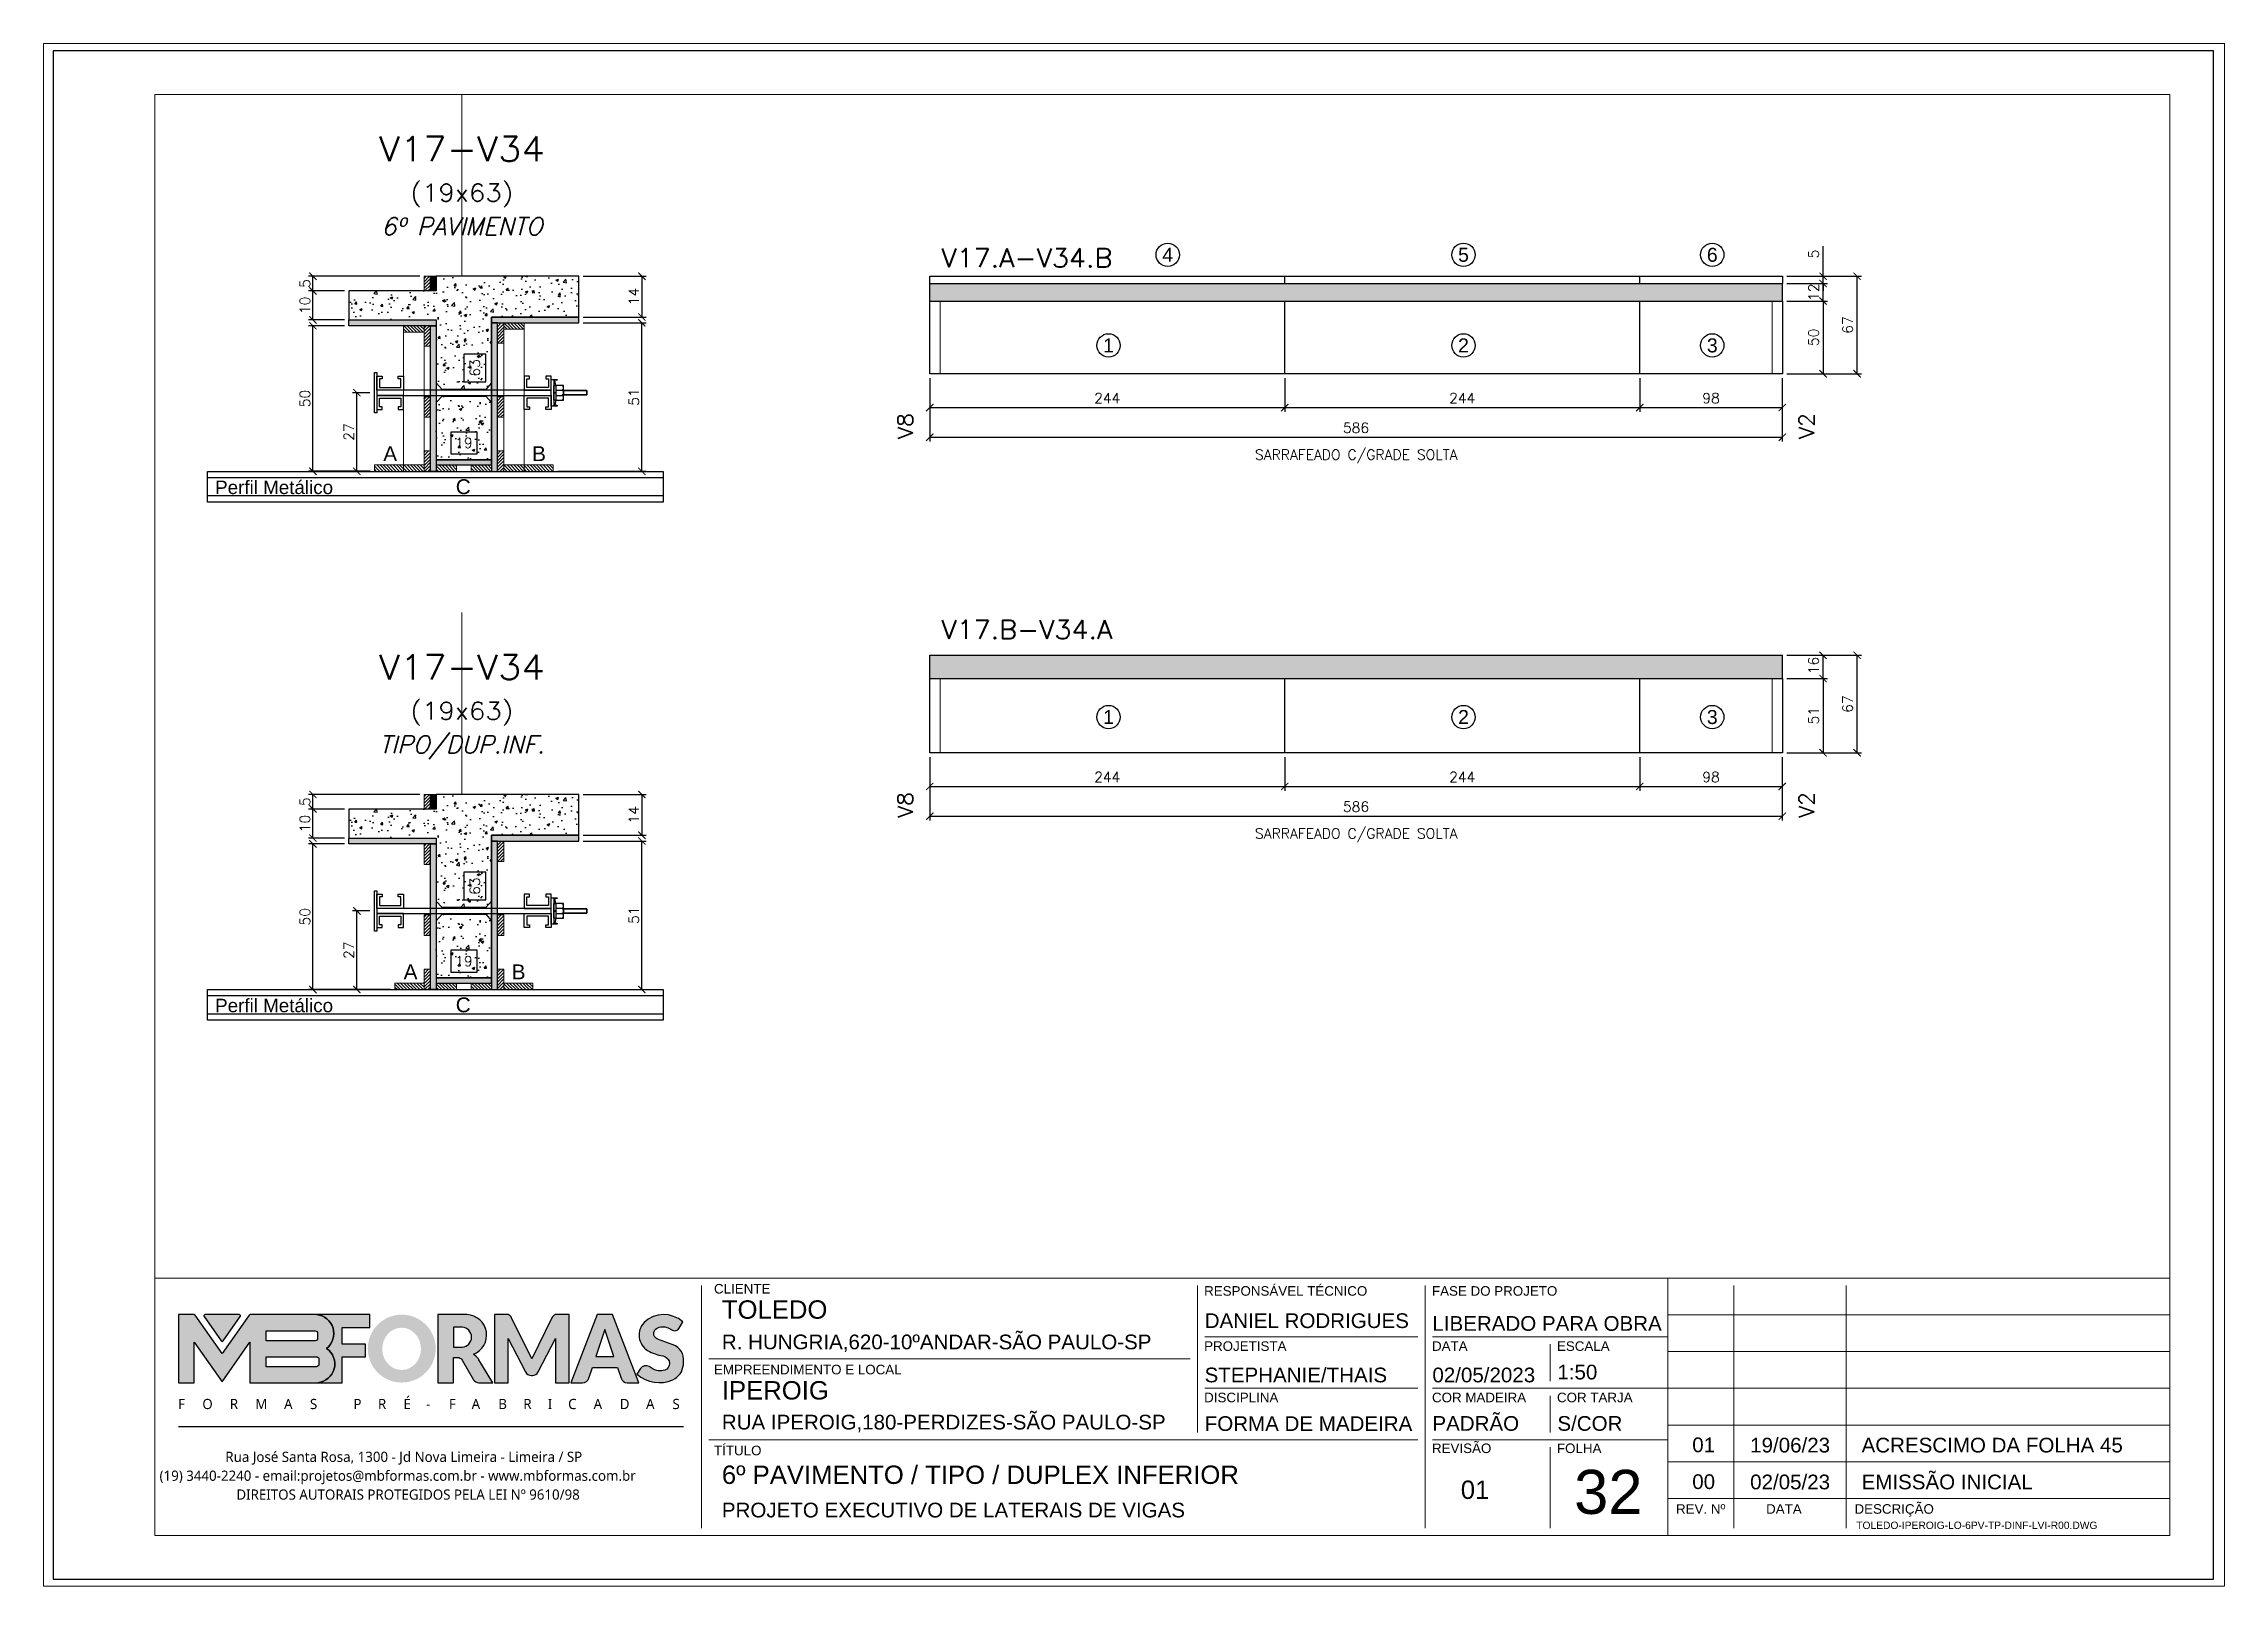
# Paper-space layout '32' of a CAD drawing. Extents: x 399.1 to 428.8, y 284.8 to 305.8.
# The model-space entities are those that its viewports show. They can reach past a viewport. Long polylines and large blocks are cut down to what shows.
import ezdxf
from ezdxf.enums import TextEntityAlignment as Align

# ---------------------------------------------------------------- set-up
doc = ezdxf.new("R2010")
doc.units = 0
doc.header["$PDMODE"] = 2
doc.header["$PDSIZE"] = 10
doc.linetypes.add('CABLIN', pattern=[0.35, 0.25, -0.1])
doc.linetypes.add('HIDDEN', pattern=[9.525, 6.35, -3.175])
doc.layers.get('0').update_dxf_attribs({"lineweight": 13})
doc.layers.get('Defpoints').update_dxf_attribs({"lineweight": 13})
for name, color, linetype in [('Barra de Ancoragem', 20, 'Continuous'), ('Concreto', 250, 'HIDDEN'), ('Cota', 4, 'Continuous'), ('Cota Seção (2x)', 4, 'Continuous'), ('Hachura', 252, 'CABLIN'), ('MB Logo', 255, 'Continuous'), ('Painéis', 200, 'Continuous'), ('Perfil Metálico', 224, 'Continuous'), ('Romaneio', 10, 'Continuous'), ('Texto de Titulo', 7, 'Continuous'), ('Texto Qtd Sarr', 242, 'Continuous'), ('Tubo de PVC', 51, 'Continuous')]:
    doc.layers.add(name, color=color, linetype=linetype)
for name, color, linetype, lineweight in [('FOLHA MB', 7, 'Continuous', 13), ('Madeira', 100, 'Continuous', 13), ('N° Folha', 5, 'Continuous', 13), ('Sarr 2.2x7', 40, 'Continuous', 9), ('Texto Seção', 7, 'Continuous', 15)]:
    doc.layers.add(name, color=color, linetype=linetype, lineweight=lineweight)
doc.layers.add('Laje_Perimetro', color=7, linetype='Continuous', plot=False)
doc.layers.add('VIEW', color=252, linetype='Continuous', lineweight=13, plot=False)
doc.styles.add('ARIAL', font='arial.ttf', dxfattribs={"oblique": 15, "height": 25})
doc.styles.add('MB_C01', font='arial.ttf', dxfattribs={"height": 1.3})
doc.styles.add('MB_C02', font='arial.ttf', dxfattribs={"height": 2})
doc.styles.add('MB_C03', font='arial.ttf', dxfattribs={"height": 2.5})
doc.styles.add('MB_C04', font='arial.ttf', dxfattribs={"height": 6})
doc.styles.add('MtXpl_Lucida_Sans_Un', font='l_10646.ttf')
doc.styles.add('REGUA-120', font='ROMANS.shx', dxfattribs={"height": 15})
doc.styles.add('ROMANS', font='romans.shx')
doc.dimstyles.new('Cota Paínel', dxfattribs={"dimtxt": 7, "dimasz": 5, "dimexe": 3, "dimexo": 3, "dimgap": 3, "dimtad": 1, "dimdec": 1, "dimzin": 12, "dimdsep": 46, "dimtxsty": 'ROMANS', "dimblk": 'ARCHTICK', "dimcen": 0, "dimclrd": 4, "dimclre": 4, "dimclrt": 1, "dimadec": 1, "dimazin": 3, "dimtfac": 1, "dimtdec": 1, "dimtmove": 0, "dimatfit": 3, "dimldrblk": 'OBLIQUE', "dimfxl": 1, "dimtolj": 1, "dimtzin": 12, "dimarcsym": 0})
doc.dimstyles.new('Cota Seção (2x)', dxfattribs={"dimtxt": 7, "dimasz": 5, "dimexe": 3, "dimexo": 3, "dimgap": 2, "dimtad": 3, "dimdec": 1, "dimlfac": 0.5, "dimzin": 12, "dimdsep": 46, "dimtxsty": 'ROMANS', "dimblk": 'ARCHTICK', "dimcen": 0, "dimclrd": 4, "dimclre": 4, "dimclrt": 1, "dimadec": 1, "dimazin": 3, "dimtfac": 1, "dimtdec": 1, "dimtmove": 0, "dimatfit": 3, "dimldrblk": 'OBLIQUE', "dimfxl": 1, "dimtolj": 1, "dimtzin": 12, "dimarcsym": 0})
doc.dimstyles.new('Cota Seção interna', dxfattribs={"dimtxt": 7, "dimasz": 6, "dimexe": 0.18, "dimexo": 2, "dimgap": -4, "dimtad": 3, "dimdec": 1, "dimlfac": 0.5, "dimzin": 12, "dimdsep": 46, "dimtxsty": 'ROMANS', "dimblk": 'ARCHTICK', "dimcen": 0.09, "dimse1": 1, "dimse2": 1, "dimsd1": 1, "dimsd2": 1, "dimclrd": 180, "dimclre": 5, "dimclrt": 1, "dimadec": 0, "dimazin": 3, "dimtfac": 1, "dimtdec": 1, "dimtofl": 0, "dimtmove": 0, "dimatfit": 3, "dimldrblk": 'ARCHTICK', "dimfxl": 1, "dimtolj": 1, "dimtzin": 0, "dimarcsym": 0})
pattern_1 = [(315, (2543.5869, -7986.3843), (1.12253202, 1.12253202), [])]
pattern_2 = [(45, (-12063.3896, 23157.8796), (-1.12253202, 1.12253202), [])]
pattern_3 = [(225, (-28674.277, -22620.1594), (1.12253202, -1.12253202), [])]
pattern_4 = [(315, (2543.5869, -8342.3656), (1.12253202, 1.12253202), [])]
pattern_5 = [(45, (-12063.3896, 22801.8984), (-1.12253202, 1.12253202), [])]
pattern_6 = [(225, (-28674.277, -22976.1406), (1.12253202, -1.12253202), [])]

psp = doc.layouts.new('32')

msp = doc.modelspace()

# ---------------------------------------------------------------- texts
at = {"layer": 'N° Folha', "color": 5, "style": 'MB_C04'}
msp.add_text('32', height=30.306, dxfattribs=at).set_placement((-19630.93, -473))
at = {"layer": 'Painéis', "color": 1, "char_height": 7, "attachment_point": 5, "style": 'ROMANS'}
for insert in [(-19780.64, 253.58), (-19780.64, -6.74)]:
    msp.add_mtext('\\A1;SARRAFEADO C/GRADE SOLTA', dxfattribs=dict(at, insert=insert))
at = {"layer": 'Romaneio', "color": 0, "style": 'ARIAL'}
for s, p in [('4', (-19910.25, 392.05)), ('5', (-19706.94, 392.05)), ('6', (-19535.94, 392.05)), ('1', (-19950.94, 329.82)), ('2', (-19706.94, 329.82)), ('3', (-19535.94, 329.82)), ('1', (-19950.94, 74.49)), ('2', (-19706.94, 74.49)), ('3', (-19535.94, 74.49))]:
    msp.add_text(s, height=9.6, dxfattribs=at).set_placement(p, align=Align.MIDDLE_CENTER)
at = {"layer": 'Texto Seção', "style": 'REGUA-120', "width": 1.05}
for s, p in [('V17.A-V34.B', (-20065.91, 383.45)), ('V17.B-V34.A', (-20065.91, 128.12))]:
    msp.add_text(s, height=13, dxfattribs=at).set_placement(p)
for s, p in [('V8', (-20090.57, 274.35)), ('V2', (-19471.14, 274.35)), ('V8', (-20090.57, 14.02)), ('V2', (-19471.14, 14.02))]:
    msp.add_text(s, height=10.4, rotation=90, dxfattribs=at).set_placement(p, align=Align.MIDDLE_CENTER)
at = {"layer": 'Texto Seção', "color": 0, "linetype": 'Continuous', "style": 'ARIAL'}
for s, p in [('A', (-20444.69, 255.39)), ('B', (-20342.38, 255.39)), ('C', (-20394.47, 232.72)), ('A', (-20430.69, -100.59)), ('B', (-20356.38, -100.59)), ('C', (-20394.47, -123.26))]:
    msp.add_text(s, height=10.22, dxfattribs=at).set_placement(p, align=Align.MIDDLE_CENTER)
at = {"layer": 'Texto Seção', "style": 'ARIAL'}
for p in [(-20524.47, 232.28), (-20524.47, -123.7)]:
    msp.add_text('Perfil Metálico', height=9.24, dxfattribs=at).set_placement(p, align=Align.MIDDLE_CENTER)

# ---------------------------------------------------------------- blocks, each defined once
blk = doc.blocks.new('MB-NOVO')
at = {"layer": 'MB Logo', "linetype": 'Continuous'}
h = blk.add_hatch(color=256, dxfattribs=at)
h.dxf.hatch_style = 1
h.set_gradient(color1=(242, 132, 69), color2=(247, 180, 141), rotation=90, tint=1)
h.paths.add_polyline_path([(-18529.6, 10980.8), (-18475.7, 10980.8, 0.706757), (-18468.7, 11008, 0.681802), (-18476.7, 11034.9), (-18529.4, 11034.9, 0.243712), (-18530.2, 11034.5), (-18551.7, 11003.9), (-18573.3, 11034.5, 0.243712), (-18574.1, 11034.9), (-18586.5, 11034.9), (-18586.5, 10980.8), (-18573.9, 10980.8), (-18573.9, 11012.9), (-18551.7, 10981.5), (-18529.6, 11012.9)])
h.paths.add_polyline_path([(-18516.8, 11014.1), (-18516.8, 11022), (-18477.8, 11022, -0.414214), (-18475.8, 11020), (-18475.8, 11016.1, -0.414214), (-18477.8, 11014.1)], flags=16)
h.paths.add_polyline_path([(-18516.8, 11001.4), (-18476.8, 11001.4, -0.414214), (-18474.8, 10999.4), (-18474.8, 10995.5, -0.414214), (-18476.8, 10993.5), (-18516.8, 10993.5)], flags=16)
at = {"layer": 'MB Logo', "true_color": 0x262626}
h = blk.add_hatch(color=250, dxfattribs=at)
h.dxf.hatch_style = 1
h.paths.add_polyline_path([(-18537.3, 11033.3, 0.60809), (-18538.1, 11034.9), (-18565.3, 11034.9, 0.60809), (-18566.1, 11033.3), (-18552.5, 11014, 0.518202), (-18550.9, 11014)])
h = blk.add_hatch(color=250, dxfattribs=at)
h.dxf.hatch_style = 1
h.paths.add_polyline_path([(-18456.2, 11011.3), (-18456.2, 11024.6), (-18434.2, 11024.6), (-18434.2, 11034.9), (-18476.7, 11034.9, -0.681802), (-18468.7, 11008, -0.706757), (-18475.7, 10980.8), (-18456.2, 10980.8), (-18456.2, 11001.4), (-18437.8, 11001.4), (-18437.8, 11011.3)])
h = blk.add_hatch(color=250, dxfattribs=at)
h.dxf.hatch_style = 1
h.paths.add_polyline_path([(-18435.9, 11007.9, 1), (-18381.9, 11007.9, 1)])
edge = h.paths.add_edge_path(flags=16)
edge.add_ellipse((-18409, 11007.7), major_axis=(0, 16.8), ratio=0.916255, start_angle=0, end_angle=360)
h = blk.add_hatch(color=250, dxfattribs=at)
h.dxf.hatch_style = 1
h.paths.add_polyline_path([(-18357, 11034.9), (-18380.2, 11034.9), (-18380.2, 10980.8), (-18367.6, 10980.8), (-18367.6, 11000.7), (-18363.4, 11000.7, -0.195765), (-18360.9, 10998.9), (-18351.8, 10983.2, 0.261385), (-18347.5, 10980.8), (-18336.4, 10980.8), (-18347.5, 10999, 0.082429), (-18349.6, 11001.5), (-18351.9, 11003.4, 0.81838)])
h.paths.add_polyline_path([(-18360.8, 11009), (-18367.6, 11009), (-18367.6, 11025), (-18360.8, 11025, -0.92578)], flags=16)
h = blk.add_hatch(color=250, dxfattribs=at)
h.dxf.hatch_style = 1
h.paths.add_polyline_path([(-18286.6, 11015.9), (-18286.6, 10980.8), (-18275.8, 10980.8), (-18275.8, 11034.9), (-18286.6, 11034.9, 0.216647), (-18289.4, 11032.4), (-18305.5, 10999.8), (-18321.6, 11032.7, 0.199908), (-18324.3, 11034.9), (-18335.2, 11034.9), (-18335.2, 10980.8), (-18324.3, 10980.8), (-18324.3, 11015.9), (-18310.4, 10989.3, 0.279644), (-18306, 10986.6, 0.340986), (-18300.5, 10989.3)])
h = blk.add_hatch(color=250, dxfattribs=at)
h.dxf.hatch_style = 1
h.paths.add_polyline_path([(-18274.4, 10980.8), (-18265, 10980.8, 0.322517), (-18260.2, 10984.3), (-18257.3, 10993), (-18237.2, 10993), (-18234.3, 10984.3, 0.322517), (-18229.5, 10980.8), (-18220.3, 10980.8), (-18241.2, 11034.9), (-18253.4, 11034.9)])
h.paths.add_polyline_path([(-18254.4, 11001.6), (-18247.3, 11023), (-18240.1, 11001.6)], flags=16)
h = blk.add_hatch(color=250, dxfattribs=at)
h.dxf.hatch_style = 1
h.paths.add_polyline_path([(-18206, 11024, -0.247671), (-18196.9, 11024.3), (-18193.5, 11022.5, 0.40799), (-18188.2, 11024.1), (-18185.4, 11029.1, 0.392837), (-18216.2, 11028.7, 0.467779), (-18213.3, 11006.3, 0.077523), (-18201.2, 11002.1, -0.214206), (-18196.1, 10997.9, -0.284295), (-18198.2, 10991.4, -0.26924), (-18208.8, 10991.6), (-18212.2, 10993.6, 0.407727), (-18219, 10992.1), (-18221.8, 10987.7, 0.296878), (-18193.2, 10983.1, 0.272251), (-18184.9, 10995.3), (-18184.6, 10997.9, 0.348906), (-18193.7, 11011.2), (-18200.4, 11013.5, -0.045018), (-18205.8, 11015.7, -0.618284)])
at = {"layer": 'MB Logo', "linetype": 'Continuous'}
blk.add_line((-18586.5, 10945.9), (-18184.8, 10945.9), dxfattribs=at)
at = {"layer": 'MB Logo', "color": 23, "linetype": 'Continuous', "true_color": 0xf28445}
for points in [[(-18573.3, 11034.5, 0.243712), (-18574.1, 11034.9), (-18586.5, 11034.9), (-18586.5, 10980.8), (-18573.9, 10980.8), (-18573.9, 11012.9), (-18551.7, 10981.5), (-18529.6, 11012.9), (-18529.6, 10980.8), (-18475.7, 10980.8, 0.706757), (-18468.7, 11008, 0.681802), (-18476.7, 11034.9), (-18529.4, 11034.9, 0.243712), (-18530.2, 11034.5), (-18551.7, 11003.9)], [(-18516.8, 11022), (-18477.8, 11022, -0.414214), (-18475.8, 11020), (-18475.8, 11016.1, -0.414214), (-18477.8, 11014.1), (-18516.8, 11014.1)], [(-18516.8, 11001.4), (-18476.8, 11001.4, -0.414214), (-18474.8, 10999.4), (-18474.8, 10995.5, -0.414214), (-18476.8, 10993.5), (-18516.8, 10993.5)]]:
    blk.add_lwpolyline(points, format="xyb", close=True, dxfattribs=at)
at = {"layer": 'MB Logo', "color": 250, "true_color": 0x262626}
for points in [[(-18537.3, 11033.3, 0.60809), (-18538.1, 11034.9), (-18565.3, 11034.9, 0.60809), (-18566.1, 11033.3), (-18552.5, 11014, 0.518202), (-18550.9, 11014)], [(-18437.8, 11011.3), (-18456.2, 11011.3), (-18456.2, 11024.6), (-18434.2, 11024.6), (-18434.2, 11034.9), (-18476.7, 11034.9, -0.681802), (-18468.7, 11008, -0.706757), (-18475.7, 10980.8), (-18456.2, 10980.8), (-18456.2, 11001.4), (-18437.8, 11001.4)], [(-18347.5, 10980.8), (-18336.4, 10980.8), (-18347.5, 10999, 0.082429), (-18349.6, 11001.5), (-18351.9, 11003.4, 0.81838), (-18357, 11034.9), (-18380.2, 11034.9), (-18380.2, 10980.8), (-18367.6, 10980.8), (-18367.6, 11000.7), (-18363.4, 11000.7, -0.209789), (-18360.8, 10998.7), (-18351.8, 10983.2, 0.261385)], [(-18286.6, 11015.9), (-18286.6, 10980.8), (-18275.8, 10980.8), (-18275.8, 11034.9), (-18286.6, 11034.9, 0.216647), (-18289.4, 11032.4), (-18305.5, 10999.8), (-18321.5, 11032.4, 0.216647), (-18324.3, 11034.9), (-18335.2, 11034.9), (-18335.2, 10980.8), (-18324.3, 10980.8), (-18324.3, 11015.9), (-18310.4, 10989.3, 0.279644), (-18306, 10986.6), (-18304.9, 10986.6, 0.279644), (-18300.5, 10989.3)], [(-18265, 10980.8, 0.322517), (-18260.2, 10984.3), (-18257.3, 10993), (-18237.2, 10993), (-18234.3, 10984.3, 0.322517), (-18229.5, 10980.8), (-18220.3, 10980.8), (-18241.2, 11034.9), (-18253.4, 11034.9), (-18274.4, 10980.8)], [(-18206.2, 11015.9, -0.549626), (-18206.4, 11023.8, -0.258723), (-18196.9, 11024.3), (-18193.5, 11022.5, 0.40799), (-18188.2, 11024.1), (-18185.4, 11029.1, 0.392837), (-18216.2, 11028.7, 0.467779), (-18213.3, 11006.3, 0.077523), (-18201.2, 11002.1, -0.203897), (-18196.3, 10998.2), (-18196.1, 10997.8, -0.267611), (-18198, 10991.6), (-18198.5, 10991.3, -0.261145), (-18208.8, 10991.6), (-18212.2, 10993.6, 0.407727), (-18219, 10992.1), (-18221.8, 10987.7, 0.296878), (-18193.2, 10983.1, 0.265963), (-18184.9, 10994.9), (-18184.7, 10997.6, 0.340466), (-18193.1, 11011), (-18200.4, 11013.5, -0.049298)], [(-18367.6, 11009), (-18360.8, 11009, 0.92578), (-18360.8, 11025), (-18367.6, 11025)]]:
    blk.add_lwpolyline(points, format="xyb", close=True, dxfattribs=at)
blk.add_lwpolyline([(-18247.3, 11023), (-18254.4, 11001.6), (-18240.1, 11001.6)], close=True, dxfattribs=at)
at = {"layer": 'MB Logo', "color": 250, "true_color": 0x262626, "style": 'MtXpl_Lucida_Sans_Un'}
for s, height, p in [('F', 8.12, (-18586.8, 10959.8)), ('O', 8.12, (-18567.5, 10959.8)), ('R', 8.12, (-18545.6, 10959.8)), ('M', 8.12, (-18525.4, 10959.8)), ('A', 8.12, (-18502.5, 10959.8)), ('S', 8.12, (-18481.9, 10959.8)), ('P', 8.12, (-18447.3, 10959.8)), ('R', 8.12, (-18427.8, 10959.8)), ('É', 8.12, (-18407.5, 10959.8)), ('-', 8.12, (-18389.6, 10959.8)), ('F', 8.12, (-18371.4, 10959.8)), ('A', 8.12, (-18353.3, 10959.8)), ('B', 8.12, (-18332.1, 10959.8)), ('R', 8.12, (-18312.2, 10959.8)), ('I', 8.12, (-18292.7, 10959.8)), ('C', 8.12, (-18276.6, 10959.8)), ('A', 8.12, (-18256.3, 10959.8)), ('D', 8.12, (-18235.5, 10959.8)), ('A', 8.12, (-18214.6, 10959.8)), ('S', 8.12, (-18193.6, 10959.8)), ('DIREITOS AUTORAIS PROTEGIDOS PELA LEI Nº 9610/98', 8.122, (-18540.4, 10887.8))]:
    blk.add_text(s, height=height, dxfattribs=at).set_placement(p)
at = {"layer": 'MB Logo', "style": 'MtXpl_Lucida_Sans_Un'}
for s, p in [('(19) 3440-2240 - email:projetos@mbformas.com.br - www.mbformas.com.br', (-18601.5, 10902.8)), ('Rua José Santa Rosa, 1300 - Jd Nova Limeira - Limeira / SP', (-18549.2, 10917.8))]:
    blk.add_text(s, height=8.122, dxfattribs=at).set_placement(p)
blk = doc.blocks.new('A$C169d8357')
at = {"layer": 'FOLHA MB', "color": 1}
for p, q in [((1109.8, 356.7), (70, 356.7)), ((445.6, 351.7), (445.6, 185)), ((786.6, 351.7), (786.6, 250.7)), ((943.1, 351.7), (943.1, 185)), ((1109.8, 356.7), (1109.8, 179.9)), ((1455, 356.7), (1109.8, 356.7)), ((1155.3, 185), (1155.3, 351.7)), ((1232.6, 351.7), (1232.6, 185)), ((1455, 331.5), (1109.8, 331.5)), ((938.1, 316.3), (791.6, 316.3)), ((1109.8, 316.3), (948.2, 316.3)), ((781.5, 301.2), (450.7, 301.2)), ((1029, 311.3), (1029, 286)), ((1455, 306.2), (1109.8, 306.2)), ((938.1, 281), (791.6, 281)), ((1109.8, 281), (948.2, 281)), ((1029, 275.9), (1029, 250.7)), ((1455, 281), (1109.8, 281)), ((1455, 255.7), (1109.8, 255.7)), ((938.1, 245.6), (450.7, 245.6)), ((1109.8, 245.6), (948.2, 245.6)), ((1029, 240.6), (1029, 185)), ((1455, 230.4), (1109.8, 230.4)), ((1455, 205.2), (1109.8, 205.2))]:
    blk.add_line(p, q, dxfattribs=at)
for points in [[(0, 1199.9), (0, 149.9), (1485, 149.9), (1485, 1199.9)], [(70, 1169.9), (70, 179.9), (1455, 179.9), (1455, 1169.9)]]:
    blk.add_lwpolyline(points, close=True, dxfattribs=at)
at = {"layer": 'MB Logo', "xscale": 0.8642040370897565, "yscale": 0.8642040370897565, "zscale": 0.8642040370897565}
blk.add_blockref('MB-NOVO', (16148.7, -9204.8), dxfattribs=at)
at = {"layer": 'FOLHA MB', "color": 6}
for s, height, style, p in [('CLIENTE', 6.57, 'MB_C01', (454.3, 346.1)), ('RESPONSÁVEL TÉCNICO', 6.566, 'MB_C01', (791.2, 344.6)), ('FASE DO PROJETO', 6.566, 'MB_C01', (947.8, 344.6)), ('R. HUNGRIA,620-10ºANDAR-SÃO PAULO-SP', 10.102, 'MB_C02', (459.7, 307.8)), ('PROJETISTA', 6.57, 'MB_C01', (791.2, 306.7)), ('DATA', 6.57, 'MB_C01', (947.8, 306.7)), ('ESCALA', 6.57, 'MB_C01', (1033.7, 306.7)), ('EMPREENDIMENTO E LOCAL', 6.566, 'MB_C01', (454.3, 290.6)), ('DISCIPLINA', 6.57, 'MB_C01', (791.2, 271.4)), ('COR MADEIRA', 6.566, 'MB_C01', (947.8, 271.4)), ('COR TARJA', 6.57, 'MB_C01', (1033.7, 271.4)), ('RUA IPEROIG,180-PERDIZES-SÃO PAULO-SP', 10.102, 'MB_C02', (459.7, 252.7)), ('TÍTULO', 6.57, 'MB_C01', (454.3, 235)), ('REVISÃO', 6.57, 'MB_C01', (947.8, 236.5)), ('FOLHA', 6.57, 'MB_C01', (1033.7, 236.5)), ('PROJETO EXECUTIVO DE LATERAIS DE VIGAS', 10.102, 'MB_C02', (459.7, 192.3))]:
    blk.add_text(s, height=height, dxfattribs=dict(at, style=style)).set_placement(p)
at = {"layer": 'FOLHA MB', "color": 5}
for s, height, style, p in [('TOLEDO', 12.63, 'MB_C03', (459.7, 328.8)), ('DANIEL RODRIGUES', 10.102, 'MB_C02', (791.6, 322.4)), ('LIBERADO PARA OBRA', 10.102, 'MB_C02', (948.1, 320.5)), ('IPEROIG', 12.63, 'MB_C03', (459.7, 273.3)), ('STEPHANIE/THAIS', 10.102, 'MB_C02', (791.5, 285.1)), ('02/05/2023', 10.1, 'MB_C02', (948.1, 285.1)), ('1:50', 10.1, 'MB_C02', (1034, 287.1)), ('FORMA DE MADEIRA', 10.102, 'MB_C02', (791.6, 251.7)), ('PADRÃO', 10.1, 'MB_C02', (948.1, 251.8)), ('S/COR', 10.1, 'MB_C02', (1034, 251.8)), ('01', 10.1, 'MB_C02', (1126.7, 237.1)), ('19/06/23', 10.1, 'MB_C02', (1166.5, 236.9)), ('ACRESCIMO DA FOLHA 45', 10.102, 'MB_C02', (1243.1, 236.9)), ('6º PAVIMENTO / TIPO / DUPLEX INFERIOR', 12.628, 'MB_C03', (459.7, 215.3)), ('01', 12.63, 'MB_C03', (967.6, 205)), ('00', 10.1, 'MB_C02', (1126.7, 211.8)), ('02/05/23', 10.1, 'MB_C02', (1166.5, 211.6)), ('EMISSÃO INICIAL', 10.102, 'MB_C02', (1243.1, 211.6))]:
    blk.add_text(s, height=height, dxfattribs=dict(at, style=style)).set_placement(p)
at = {"layer": 'FOLHA MB', "color": 6, "style": 'MB_C01'}
for s, p in [('REV. Nº', (1132.5, 198.1)), ('DATA', (1189.7, 198.1)), ('DESCRIÇÃO', (1265.5, 198.1))]:
    blk.add_text(s, height=6.57, dxfattribs=at).set_placement(p, align=Align.MIDDLE_CENTER)
at = {"layer": 'FOLHA MB', "insert": (1239.4, 189.4), "char_height": 5.051, "width": 210.818, "attachment_point": 1, "style": 'MB_C04'}
blk.add_mtext('TOLEDO-IPEROIG-LO-6PV-TP-DINF-LVI-R00.DWG', dxfattribs=at)
blk = doc.blocks.new('*D983')
at = {"layer": 'Cota Seção (2x)', "color": 180, "lineweight": -2, "transparency": 16777216}
for p, q in [((-20385, 270.3), (-20403, 270.3)), ((-20403, 270.3), (-20403, 255.3)), ((-20385, 255.3), (-20385, 270.3)), ((-20403, 255.3), (-20385, 255.3))]:
    blk.add_line(p, q, dxfattribs=at)
at = {"layer": 'Defpoints', "color": 0, "transparency": 16777216}
for p in [(-20413, 251.3), (-20375, 251.3), (-20375, 251.3)]:
    blk.add_point(p, dxfattribs=at)
at = {"layer": 'Cota Seção (2x)', "color": 1, "transparency": 16777216, "insert": (-20394, 262.8), "char_height": 7, "attachment_point": 5, "style": 'ROMANS'}
blk.add_mtext('\\A1;19', dxfattribs=at)
blk = doc.blocks.new('_ArchTick')
at = {"color": 0, "linetype": 'ByBlock', "const_width": 0.15}
blk.add_lwpolyline([(-0.5, -0.5), (0.5, 0.5)], dxfattribs=at)
blk = doc.blocks.new('*D984')
at = {"layer": 'Cota', "color": 4, "lineweight": -2, "transparency": 16777216}
for p, q in [((-20312, 377.3), (-20268.7, 377.3)), ((-20271.7, 377.3), (-20271.7, 349.3)), ((-20312, 349.3), (-20268.7, 349.3))]:
    blk.add_line(p, q, dxfattribs=at)
at = {"layer": 'Defpoints', "color": 0, "transparency": 16777216}
for p in [(-20315, 377.3), (-20315, 349.3), (-20271.7, 349.3)]:
    blk.add_point(p, dxfattribs=at)
at = {"layer": 'Cota', "color": 4, "lineweight": -2, "transparency": 16777216, "xscale": 5, "yscale": 5, "zscale": 5}
for p, rotation in [((-20271.7, 377.3), 90), ((-20271.7, 349.3), 270)]:
    blk.add_blockref('_ArchTick', p, dxfattribs=dict(at, rotation=rotation))
at = {"layer": 'Cota', "color": 1, "transparency": 16777216, "insert": (-20277.2, 363.3), "char_height": 7, "attachment_point": 5, "rotation": 90, "style": 'ROMANS'}
blk.add_mtext('\\A1;14', dxfattribs=at)
blk = doc.blocks.new('_OBLIQUE')
at = {"color": 0, "linetype": 'ByBlock', "lineweight": -2}
for p, q in [((0, 0), (-1, 0)), ((-0.5, -0.5), (0.5, 0.5))]:
    blk.add_line(p, q, dxfattribs=at)
blk = doc.blocks.new('DSADSAD')
at = {"layer": 'Barra de Ancoragem'}
for p, q in [((-12991, 7698.4), (-13009.2, 7698.4)), ((-13005.1, 7696.9), (-13008.6, 7697.6)), ((-12995.1, 7696.9), (-12991.5, 7697.6))]:
    blk.add_line(p, q, dxfattribs=at)
at = {"layer": 'Barra de Ancoragem', "flags": 128}
for points in [[(-13009.2, 7700.2), (-12991, 7700.2), (-12991, 7698.4), (-13009.2, 7698.4)], [(-13008.6, 7698.4), (-13008.6, 7696), (-13009.2, 7696), (-13009.2, 7698.4)], [(-12995.1, 7698.4), (-12995.1, 7696.9), (-13005.1, 7696.9), (-13005.1, 7698.4)], [(-12991, 7698.4), (-12991, 7696), (-12991.5, 7696), (-12991.5, 7698.4)]]:
    blk.add_lwpolyline(points, close=True, dxfattribs=at)
for points in [[(-13005.1, 7696.9), (-13005.1, 7691.6), (-12995.1, 7691.6), (-12995.1, 7696.9)], [(-13000.4, 7696.9), (-13000.4, 7698.4), (-12999.8, 7698.4), (-12999.8, 7696.9), (-13000.4, 7696.9), (-12999.8, 7696.9)]]:
    blk.add_lwpolyline(points, dxfattribs=at)
for points in [[(-13001.9, 7696.9), (-13001.9, 7692.8, 0.666667), (-12998.3, 7692.8, 0.666667)], [(-12998.3, 7696.9), (-12998.3, 7692.8, 0.729796), (-12995.1, 7692.8, 0.729796)]]:
    blk.add_lwpolyline(points, format="xyb", dxfattribs=at)
at = {"layer": 'Barra de Ancoragem'}
blk.add_arc((-13003.5, 7693.3), 1.7, 197.7564, 342.2436, dxfattribs=at)
blk = doc.blocks.new('*D985')
at = {"layer": 'Cota', "color": 4, "lineweight": -2, "transparency": 16777216}
for p, q in [((-20458.6, 297.3), (-20470.6, 297.3)), ((-20467.6, 243.3), (-20467.6, 297.3)), ((-20458.4, 243.3), (-20470.6, 243.3))]:
    blk.add_line(p, q, dxfattribs=at)
at = {"layer": 'Defpoints', "color": 0, "transparency": 16777216}
for p in [(-20467.6, 297.3), (-20455.6, 297.3), (-20455.4, 243.3)]:
    blk.add_point(p, dxfattribs=at)
at = {"layer": 'Cota', "color": 4, "lineweight": -2, "transparency": 16777216, "xscale": 5, "yscale": 5, "zscale": 5}
for p, rotation in [((-20467.6, 297.3), 90), ((-20467.6, 243.3), 270)]:
    blk.add_blockref('_ArchTick', p, dxfattribs=dict(at, rotation=rotation))
at = {"layer": 'Cota', "color": 1, "transparency": 16777216, "insert": (-20473.1, 270.3), "char_height": 7, "attachment_point": 5, "rotation": 90, "style": 'ROMANS'}
blk.add_mtext('\\A1;27', dxfattribs=at)
blk = doc.blocks.new('*D986')
at = {"layer": 'Cota', "color": 4, "lineweight": -2, "transparency": 16777216}
for p, q in [((-20312, 345.3), (-20268.7, 345.3)), ((-20271.7, 243.3), (-20271.7, 345.3)), ((-20329.6, 243.3), (-20268.7, 243.3))]:
    blk.add_line(p, q, dxfattribs=at)
at = {"layer": 'Defpoints', "color": 0, "transparency": 16777216}
for p in [(-20315, 345.3), (-20271.7, 345.3), (-20332.6, 243.3)]:
    blk.add_point(p, dxfattribs=at)
at = {"layer": 'Cota', "color": 4, "lineweight": -2, "transparency": 16777216, "xscale": 5, "yscale": 5, "zscale": 5}
for p, rotation in [((-20271.7, 345.3), 90), ((-20271.7, 243.3), 270)]:
    blk.add_blockref('_ArchTick', p, dxfattribs=dict(at, rotation=rotation))
at = {"layer": 'Cota', "color": 1, "transparency": 16777216, "insert": (-20277.2, 294.3), "char_height": 7, "attachment_point": 5, "rotation": 90, "style": 'ROMANS'}
blk.add_mtext('\\A1;51', dxfattribs=at)
blk = doc.blocks.new('*D987')
at = {"layer": 'Cota Seção (2x)', "color": 180, "lineweight": -2, "transparency": 16777216}
for p, q in [((-20379, 323.8), (-20394, 323.8)), ((-20394, 323.8), (-20394, 304.8)), ((-20379, 304.8), (-20379, 323.8)), ((-20394, 304.8), (-20379, 304.8))]:
    blk.add_line(p, q, dxfattribs=at)
at = {"layer": 'Defpoints', "color": 0, "transparency": 16777216}
for p in [(-20375, 377.3), (-20375, 377.3), (-20375, 251.3)]:
    blk.add_point(p, dxfattribs=at)
at = {"layer": 'Cota Seção (2x)', "color": 1, "transparency": 16777216, "insert": (-20386.5, 314.3), "char_height": 7, "attachment_point": 5, "rotation": 90, "style": 'ROMANS'}
blk.add_mtext('\\A1;63', dxfattribs=at)
blk = doc.blocks.new('*D988')
at = {"layer": 'Cota', "color": 4, "lineweight": -2, "transparency": 16777216}
for p, q in [((-20476, 343.3), (-20500.8, 343.3)), ((-20497.8, 243.3), (-20497.8, 343.3)), ((-20458.4, 243.3), (-20500.8, 243.3))]:
    blk.add_line(p, q, dxfattribs=at)
at = {"layer": 'Defpoints', "color": 0, "transparency": 16777216}
for p in [(-20497.8, 343.3), (-20473, 343.3), (-20455.4, 243.3)]:
    blk.add_point(p, dxfattribs=at)
at = {"layer": 'Cota', "color": 4, "lineweight": -2, "transparency": 16777216, "xscale": 5, "yscale": 5, "zscale": 5}
for p, rotation in [((-20497.8, 343.3), 90), ((-20497.8, 243.3), 270)]:
    blk.add_blockref('_ArchTick', p, dxfattribs=dict(at, rotation=rotation))
at = {"layer": 'Cota', "color": 1, "transparency": 16777216, "insert": (-20503.3, 293.3), "char_height": 7, "attachment_point": 5, "rotation": 90, "style": 'ROMANS'}
blk.add_mtext('\\A1;50', dxfattribs=at)
blk = doc.blocks.new('*D989')
at = {"layer": 'Cota', "color": 4, "lineweight": -2, "transparency": 16777216}
for p, q in [((-20476, 367.3), (-20500.8, 367.3)), ((-20497.8, 347.3), (-20497.8, 367.3)), ((-20476, 347.3), (-20500.8, 347.3))]:
    blk.add_line(p, q, dxfattribs=at)
at = {"layer": 'Defpoints', "color": 0, "transparency": 16777216}
for p in [(-20497.8, 367.3), (-20473, 367.3), (-20473, 347.3)]:
    blk.add_point(p, dxfattribs=at)
at = {"layer": 'Cota', "color": 4, "lineweight": -2, "transparency": 16777216, "xscale": 5, "yscale": 5, "zscale": 5}
for p, rotation in [((-20497.8, 367.3), 90), ((-20497.8, 347.3), 270)]:
    blk.add_blockref('_ArchTick', p, dxfattribs=dict(at, rotation=rotation))
at = {"layer": 'Cota', "color": 1, "transparency": 16777216, "insert": (-20503.3, 357.3), "char_height": 7, "attachment_point": 5, "rotation": 90, "style": 'ROMANS'}
blk.add_mtext('\\A1;10', dxfattribs=at)
blk = doc.blocks.new('*D990')
at = {"layer": 'Cota', "color": 4, "lineweight": -2, "transparency": 16777216}
for p, q in [((-20424.4, 377.3), (-20500.8, 377.3)), ((-20497.8, 367.3), (-20497.8, 377.3)), ((-20476, 367.3), (-20500.8, 367.3))]:
    blk.add_line(p, q, dxfattribs=at)
at = {"layer": 'Defpoints', "color": 0, "transparency": 16777216}
for p in [(-20497.8, 377.3), (-20421.4, 377.3), (-20473, 367.3)]:
    blk.add_point(p, dxfattribs=at)
at = {"layer": 'Cota', "color": 4, "lineweight": -2, "transparency": 16777216, "xscale": 5, "yscale": 5, "zscale": 5}
for p, rotation in [((-20497.8, 377.3), 90), ((-20497.8, 367.3), 270)]:
    blk.add_blockref('_ArchTick', p, dxfattribs=dict(at, rotation=rotation))
at = {"layer": 'Cota', "color": 1, "transparency": 16777216, "insert": (-20503.3, 372.3), "char_height": 7, "attachment_point": 5, "rotation": 90, "style": 'ROMANS'}
blk.add_mtext('\\A1;5', dxfattribs=at)
blk = doc.blocks.new('titulo1')
at = {"layer": 'Defpoints', "color": 252, "linetype": 'HIDDEN', "ltscale": 2}
blk.add_line((0, 0), (0, 125), dxfattribs=at)
at = {"layer": 'Defpoints', "style": 'ROMANS', "oblique": 15}
blk.add_attdef('FOLHA', text='', height=10, dxfattribs=at).set_placement((0, 15.6), align=Align.MIDDLE_CENTER)
at = {"layer": 'Texto Qtd Sarr', "color": 3, "style": 'ROMANS', "oblique": 15}
for tag, height, p in [('TITULO', 17, (0, 71.4)), ('SEÇÃO', 12, (0, 41.5))]:
    blk.add_attdef(tag, text='', height=height, dxfattribs=at).set_placement(p, align=Align.MIDDLE_CENTER)
blk = doc.blocks.new('*D991')
at = {"layer": 'Cota', "color": 4, "lineweight": -2, "transparency": 16777216}
for p, q in [((-20073.8, 307.3), (-20073.8, 284.1)), ((-19829.8, 307.3), (-19829.8, 284.1)), ((-20073.8, 287.1), (-19829.8, 287.1))]:
    blk.add_line(p, q, dxfattribs=at)
at = {"layer": 'Defpoints', "color": 0, "transparency": 16777216}
for p in [(-20073.8, 310.3), (-19829.8, 310.3), (-19829.8, 287.1)]:
    blk.add_point(p, dxfattribs=at)
at = {"layer": 'Cota', "color": 4, "lineweight": -2, "transparency": 16777216, "xscale": 5, "yscale": 5, "zscale": 5, "rotation": 180}
blk.add_blockref('_ArchTick', (-20073.8, 287.1), dxfattribs=at)
at = {"layer": 'Cota', "color": 4, "lineweight": -2, "transparency": 16777216, "xscale": 5, "yscale": 5, "zscale": 5}
blk.add_blockref('_ArchTick', (-19829.8, 287.1), dxfattribs=at)
at = {"layer": 'Cota', "color": 1, "transparency": 16777216, "insert": (-19951.8, 293.6), "char_height": 7, "attachment_point": 5, "style": 'ROMANS'}
blk.add_mtext('\\A1;244', dxfattribs=at)
blk = doc.blocks.new('*D992')
at = {"layer": 'Cota', "color": 4, "lineweight": -2, "transparency": 16777216}
for p, q in [((-19829.8, 307.3), (-19829.8, 284.1)), ((-19585.8, 307.3), (-19585.8, 284.1)), ((-19829.8, 287.1), (-19585.8, 287.1))]:
    blk.add_line(p, q, dxfattribs=at)
at = {"layer": 'Defpoints', "color": 0, "transparency": 16777216}
for p in [(-19829.8, 310.3), (-19585.8, 310.3), (-19585.8, 287.1)]:
    blk.add_point(p, dxfattribs=at)
at = {"layer": 'Cota', "color": 4, "lineweight": -2, "transparency": 16777216, "xscale": 5, "yscale": 5, "zscale": 5, "rotation": 180}
blk.add_blockref('_ArchTick', (-19829.8, 287.1), dxfattribs=at)
at = {"layer": 'Cota', "color": 4, "lineweight": -2, "transparency": 16777216, "xscale": 5, "yscale": 5, "zscale": 5}
blk.add_blockref('_ArchTick', (-19585.8, 287.1), dxfattribs=at)
at = {"layer": 'Cota', "color": 1, "transparency": 16777216, "insert": (-19707.8, 293.6), "char_height": 7, "attachment_point": 5, "style": 'ROMANS'}
blk.add_mtext('\\A1;244', dxfattribs=at)
blk = doc.blocks.new('*D993')
at = {"layer": 'Cota', "color": 4, "lineweight": -2, "transparency": 16777216}
for p, q in [((-19585.8, 307.3), (-19585.8, 284.1)), ((-19487.8, 307.3), (-19487.8, 284.1)), ((-19585.8, 287.1), (-19487.8, 287.1))]:
    blk.add_line(p, q, dxfattribs=at)
at = {"layer": 'Defpoints', "color": 0, "transparency": 16777216}
for p in [(-19585.8, 310.3), (-19487.8, 310.3), (-19487.8, 287.1)]:
    blk.add_point(p, dxfattribs=at)
at = {"layer": 'Cota', "color": 4, "lineweight": -2, "transparency": 16777216, "xscale": 5, "yscale": 5, "zscale": 5, "rotation": 180}
blk.add_blockref('_ArchTick', (-19585.8, 287.1), dxfattribs=at)
at = {"layer": 'Cota', "color": 4, "lineweight": -2, "transparency": 16777216, "xscale": 5, "yscale": 5, "zscale": 5}
blk.add_blockref('_ArchTick', (-19487.8, 287.1), dxfattribs=at)
at = {"layer": 'Cota', "color": 1, "transparency": 16777216, "insert": (-19536.8, 293.6), "char_height": 7, "attachment_point": 5, "style": 'ROMANS'}
blk.add_mtext('\\A1;98', dxfattribs=at)
blk = doc.blocks.new('*D994')
at = {"layer": 'Cota', "color": 4, "lineweight": -2, "transparency": 16777216}
for p, q in [((-20073.8, 307.3), (-20073.8, 263.7)), ((-19487.8, 307.3), (-19487.8, 263.7)), ((-20073.8, 266.7), (-19487.8, 266.7))]:
    blk.add_line(p, q, dxfattribs=at)
at = {"layer": 'Defpoints', "color": 0, "transparency": 16777216}
for p in [(-20073.8, 310.3), (-19487.8, 310.3), (-19487.8, 266.7)]:
    blk.add_point(p, dxfattribs=at)
at = {"layer": 'Cota', "color": 4, "lineweight": -2, "transparency": 16777216, "xscale": 5, "yscale": 5, "zscale": 5, "rotation": 180}
blk.add_blockref('_ArchTick', (-20073.8, 266.7), dxfattribs=at)
at = {"layer": 'Cota', "color": 4, "lineweight": -2, "transparency": 16777216, "xscale": 5, "yscale": 5, "zscale": 5}
blk.add_blockref('_ArchTick', (-19487.8, 266.7), dxfattribs=at)
at = {"layer": 'Cota', "color": 1, "transparency": 16777216, "insert": (-19780.8, 273.2), "char_height": 7, "attachment_point": 5, "style": 'ROMANS'}
blk.add_mtext('\\A1;586', dxfattribs=at)
blk = doc.blocks.new('*D995')
at = {"layer": 'Cota', "color": 4, "lineweight": -2, "transparency": 16777216}
for p, q in [((-19484.8, 377.3), (-19433.4, 377.3)), ((-19436.4, 310.3), (-19436.4, 377.3)), ((-19484.8, 310.3), (-19433.4, 310.3))]:
    blk.add_line(p, q, dxfattribs=at)
at = {"layer": 'Defpoints', "color": 0, "transparency": 16777216}
for p in [(-19487.8, 377.3), (-19436.4, 377.3), (-19487.8, 310.3)]:
    blk.add_point(p, dxfattribs=at)
at = {"layer": 'Cota', "color": 4, "lineweight": -2, "transparency": 16777216, "xscale": 5, "yscale": 5, "zscale": 5}
for p, rotation in [((-19436.4, 377.3), 90), ((-19436.4, 310.3), 270)]:
    blk.add_blockref('_ArchTick', p, dxfattribs=dict(at, rotation=rotation))
at = {"layer": 'Cota', "color": 1, "transparency": 16777216, "insert": (-19442.9, 343.8), "char_height": 7, "attachment_point": 5, "rotation": 90, "style": 'ROMANS'}
blk.add_mtext('\\A1;67', dxfattribs=at)
blk = doc.blocks.new('*D996')
at = {"layer": 'Cota', "color": 4, "lineweight": -2, "transparency": 16777216}
for p, q in [((-19484.8, 360.3), (-19456.8, 360.3)), ((-19459.8, 360.3), (-19459.8, 310.3)), ((-19484.8, 310.3), (-19456.8, 310.3))]:
    blk.add_line(p, q, dxfattribs=at)
at = {"layer": 'Defpoints', "color": 0, "transparency": 16777216}
for p in [(-19487.8, 360.3), (-19487.8, 310.3), (-19459.8, 310.3)]:
    blk.add_point(p, dxfattribs=at)
at = {"layer": 'Cota', "color": 4, "lineweight": -2, "transparency": 16777216, "xscale": 5, "yscale": 5, "zscale": 5}
for p, rotation in [((-19459.8, 360.3), 90), ((-19459.8, 310.3), 270)]:
    blk.add_blockref('_ArchTick', p, dxfattribs=dict(at, rotation=rotation))
at = {"layer": 'Cota', "color": 1, "transparency": 16777216, "insert": (-19466.3, 335.3), "char_height": 7, "attachment_point": 5, "rotation": 90, "style": 'ROMANS'}
blk.add_mtext('\\A1;50', dxfattribs=at)
blk = doc.blocks.new('*D997')
at = {"layer": 'Cota', "color": 4, "lineweight": -2, "transparency": 16777216}
for p, q in [((-19484.8, 372.3), (-19456.8, 372.3)), ((-19484.8, 360.3), (-19456.8, 360.3)), ((-19459.8, 360.3), (-19459.8, 372.3))]:
    blk.add_line(p, q, dxfattribs=at)
at = {"layer": 'Defpoints', "color": 0, "transparency": 16777216}
for p in [(-19487.8, 372.3), (-19487.8, 360.3), (-19459.8, 372.3)]:
    blk.add_point(p, dxfattribs=at)
at = {"layer": 'Cota', "color": 4, "lineweight": -2, "transparency": 16777216, "xscale": 5, "yscale": 5, "zscale": 5}
for p, rotation in [((-19459.8, 372.3), 90), ((-19459.8, 360.3), 270)]:
    blk.add_blockref('_ArchTick', p, dxfattribs=dict(at, rotation=rotation))
at = {"layer": 'Cota', "color": 1, "transparency": 16777216, "insert": (-19466.3, 366.3), "char_height": 7, "attachment_point": 5, "rotation": 90, "style": 'ROMANS'}
blk.add_mtext('\\A1;12', dxfattribs=at)
blk = doc.blocks.new('*D998')
at = {"layer": 'Cota', "color": 4, "lineweight": -2, "transparency": 16777216}
for p, q in [((-19459.8, 377.3), (-19459.8, 397.9)), ((-19484.8, 377.3), (-19456.8, 377.3)), ((-19459.8, 372.3), (-19459.8, 377.3)), ((-19484.8, 372.3), (-19456.8, 372.3)), ((-19459.8, 372.3), (-19459.8, 367.3))]:
    blk.add_line(p, q, dxfattribs=at)
at = {"layer": 'Defpoints', "color": 0, "transparency": 16777216}
for p in [(-19487.8, 377.3), (-19459.8, 377.3), (-19487.8, 372.3)]:
    blk.add_point(p, dxfattribs=at)
at = {"layer": 'Cota', "color": 4, "lineweight": -2, "transparency": 16777216, "xscale": 5, "yscale": 5, "zscale": 5}
for p, rotation in [((-19459.8, 377.3), 270), ((-19459.8, 372.3), 90)]:
    blk.add_blockref('_ArchTick', p, dxfattribs=dict(at, rotation=rotation))
at = {"layer": 'Cota', "color": 1, "transparency": 16777216, "insert": (-19466.3, 392.6), "char_height": 7, "attachment_point": 5, "rotation": 90, "style": 'ROMANS'}
blk.add_mtext('\\A1;5', dxfattribs=at)
blk = doc.blocks.new('*D999')
at = {"layer": 'Cota', "color": 4, "lineweight": -2, "transparency": 16777216}
for p, q in [((-20073.8, 46.9), (-20073.8, 23.8)), ((-19829.8, 46.9), (-19829.8, 23.8)), ((-20073.8, 26.8), (-19829.8, 26.8))]:
    blk.add_line(p, q, dxfattribs=at)
at = {"layer": 'Defpoints', "color": 0, "transparency": 16777216}
for p in [(-20073.8, 49.9), (-19829.8, 49.9), (-19829.8, 26.8)]:
    blk.add_point(p, dxfattribs=at)
at = {"layer": 'Cota', "color": 4, "lineweight": -2, "transparency": 16777216, "xscale": 5, "yscale": 5, "zscale": 5, "rotation": 180}
blk.add_blockref('_ArchTick', (-20073.8, 26.8), dxfattribs=at)
at = {"layer": 'Cota', "color": 4, "lineweight": -2, "transparency": 16777216, "xscale": 5, "yscale": 5, "zscale": 5}
blk.add_blockref('_ArchTick', (-19829.8, 26.8), dxfattribs=at)
at = {"layer": 'Cota', "color": 1, "transparency": 16777216, "insert": (-19951.8, 33.3), "char_height": 7, "attachment_point": 5, "style": 'ROMANS'}
blk.add_mtext('\\A1;244', dxfattribs=at)
blk = doc.blocks.new('*D1000')
at = {"layer": 'Cota', "color": 4, "lineweight": -2, "transparency": 16777216}
for p, q in [((-19829.8, 46.9), (-19829.8, 23.8)), ((-19585.8, 46.9), (-19585.8, 23.8)), ((-19829.8, 26.8), (-19585.8, 26.8))]:
    blk.add_line(p, q, dxfattribs=at)
at = {"layer": 'Defpoints', "color": 0, "transparency": 16777216}
for p in [(-19829.8, 49.9), (-19585.8, 49.9), (-19585.8, 26.8)]:
    blk.add_point(p, dxfattribs=at)
at = {"layer": 'Cota', "color": 4, "lineweight": -2, "transparency": 16777216, "xscale": 5, "yscale": 5, "zscale": 5, "rotation": 180}
blk.add_blockref('_ArchTick', (-19829.8, 26.8), dxfattribs=at)
at = {"layer": 'Cota', "color": 4, "lineweight": -2, "transparency": 16777216, "xscale": 5, "yscale": 5, "zscale": 5}
blk.add_blockref('_ArchTick', (-19585.8, 26.8), dxfattribs=at)
at = {"layer": 'Cota', "color": 1, "transparency": 16777216, "insert": (-19707.8, 33.3), "char_height": 7, "attachment_point": 5, "style": 'ROMANS'}
blk.add_mtext('\\A1;244', dxfattribs=at)
blk = doc.blocks.new('*D1001')
at = {"layer": 'Cota', "color": 4, "lineweight": -2, "transparency": 16777216}
for p, q in [((-19585.8, 46.9), (-19585.8, 23.8)), ((-19487.8, 46.9), (-19487.8, 23.8)), ((-19585.8, 26.8), (-19487.8, 26.8))]:
    blk.add_line(p, q, dxfattribs=at)
at = {"layer": 'Defpoints', "color": 0, "transparency": 16777216}
for p in [(-19585.8, 49.9), (-19487.8, 49.9), (-19487.8, 26.8)]:
    blk.add_point(p, dxfattribs=at)
at = {"layer": 'Cota', "color": 4, "lineweight": -2, "transparency": 16777216, "xscale": 5, "yscale": 5, "zscale": 5, "rotation": 180}
blk.add_blockref('_ArchTick', (-19585.8, 26.8), dxfattribs=at)
at = {"layer": 'Cota', "color": 4, "lineweight": -2, "transparency": 16777216, "xscale": 5, "yscale": 5, "zscale": 5}
blk.add_blockref('_ArchTick', (-19487.8, 26.8), dxfattribs=at)
at = {"layer": 'Cota', "color": 1, "transparency": 16777216, "insert": (-19536.8, 33.3), "char_height": 7, "attachment_point": 5, "style": 'ROMANS'}
blk.add_mtext('\\A1;98', dxfattribs=at)
blk = doc.blocks.new('*D1002')
at = {"layer": 'Cota', "color": 4, "lineweight": -2, "transparency": 16777216}
for p, q in [((-20073.8, 46.9), (-20073.8, 3.4)), ((-19487.8, 46.9), (-19487.8, 3.4)), ((-20073.8, 6.4), (-19487.8, 6.4))]:
    blk.add_line(p, q, dxfattribs=at)
at = {"layer": 'Defpoints', "color": 0, "transparency": 16777216}
for p in [(-20073.8, 49.9), (-19487.8, 49.9), (-19487.8, 6.4)]:
    blk.add_point(p, dxfattribs=at)
at = {"layer": 'Cota', "color": 4, "lineweight": -2, "transparency": 16777216, "xscale": 5, "yscale": 5, "zscale": 5, "rotation": 180}
blk.add_blockref('_ArchTick', (-20073.8, 6.4), dxfattribs=at)
at = {"layer": 'Cota', "color": 4, "lineweight": -2, "transparency": 16777216, "xscale": 5, "yscale": 5, "zscale": 5}
blk.add_blockref('_ArchTick', (-19487.8, 6.4), dxfattribs=at)
at = {"layer": 'Cota', "color": 1, "transparency": 16777216, "insert": (-19780.8, 12.9), "char_height": 7, "attachment_point": 5, "style": 'ROMANS'}
blk.add_mtext('\\A1;586', dxfattribs=at)
blk = doc.blocks.new('*D1003')
at = {"layer": 'Cota', "color": 4, "lineweight": -2, "transparency": 16777216}
for p, q in [((-19484.8, 116.9), (-19433.4, 116.9)), ((-19436.4, 49.9), (-19436.4, 116.9)), ((-19484.8, 49.9), (-19433.4, 49.9))]:
    blk.add_line(p, q, dxfattribs=at)
at = {"layer": 'Defpoints', "color": 0, "transparency": 16777216}
for p in [(-19487.8, 116.9), (-19436.4, 116.9), (-19487.8, 49.9)]:
    blk.add_point(p, dxfattribs=at)
at = {"layer": 'Cota', "color": 4, "lineweight": -2, "transparency": 16777216, "xscale": 5, "yscale": 5, "zscale": 5}
for p, rotation in [((-19436.4, 116.9), 90), ((-19436.4, 49.9), 270)]:
    blk.add_blockref('_ArchTick', p, dxfattribs=dict(at, rotation=rotation))
at = {"layer": 'Cota', "color": 1, "transparency": 16777216, "insert": (-19442.9, 83.4), "char_height": 7, "attachment_point": 5, "rotation": 90, "style": 'ROMANS'}
blk.add_mtext('\\A1;67', dxfattribs=at)
blk = doc.blocks.new('*D1004')
at = {"layer": 'Cota', "color": 4, "lineweight": -2, "transparency": 16777216}
for p, q in [((-19484.8, 100.9), (-19456.8, 100.9)), ((-19459.8, 100.9), (-19459.8, 49.9)), ((-19484.8, 49.9), (-19456.8, 49.9))]:
    blk.add_line(p, q, dxfattribs=at)
at = {"layer": 'Defpoints', "color": 0, "transparency": 16777216}
for p in [(-19487.8, 100.9), (-19487.8, 49.9), (-19459.8, 49.9)]:
    blk.add_point(p, dxfattribs=at)
at = {"layer": 'Cota', "color": 4, "lineweight": -2, "transparency": 16777216, "xscale": 5, "yscale": 5, "zscale": 5}
for p, rotation in [((-19459.8, 100.9), 90), ((-19459.8, 49.9), 270)]:
    blk.add_blockref('_ArchTick', p, dxfattribs=dict(at, rotation=rotation))
at = {"layer": 'Cota', "color": 1, "transparency": 16777216, "insert": (-19466.3, 75.4), "char_height": 7, "attachment_point": 5, "rotation": 90, "style": 'ROMANS'}
blk.add_mtext('\\A1;51', dxfattribs=at)
blk = doc.blocks.new('*D1005')
at = {"layer": 'Cota', "color": 4, "lineweight": -2, "transparency": 16777216}
for p, q in [((-19484.8, 116.9), (-19456.8, 116.9)), ((-19459.8, 100.9), (-19459.8, 116.9)), ((-19484.8, 100.9), (-19456.8, 100.9))]:
    blk.add_line(p, q, dxfattribs=at)
at = {"layer": 'Defpoints', "color": 0, "transparency": 16777216}
for p in [(-19487.8, 116.9), (-19459.8, 116.9), (-19487.8, 100.9)]:
    blk.add_point(p, dxfattribs=at)
at = {"layer": 'Cota', "color": 4, "lineweight": -2, "transparency": 16777216, "xscale": 5, "yscale": 5, "zscale": 5}
for p, rotation in [((-19459.8, 116.9), 90), ((-19459.8, 100.9), 270)]:
    blk.add_blockref('_ArchTick', p, dxfattribs=dict(at, rotation=rotation))
at = {"layer": 'Cota', "color": 1, "transparency": 16777216, "insert": (-19466.3, 109.9), "char_height": 7, "attachment_point": 5, "rotation": 90, "style": 'ROMANS'}
blk.add_mtext('\\A1;16', dxfattribs=at)
blk = doc.blocks.new('*D1009')
at = {"layer": 'Cota Seção (2x)', "color": 180, "lineweight": -2, "transparency": 16777216}
for p, q in [((-20385, -85.7), (-20403, -85.7)), ((-20403, -85.7), (-20403, -100.7)), ((-20385, -100.7), (-20385, -85.7)), ((-20403, -100.7), (-20385, -100.7))]:
    blk.add_line(p, q, dxfattribs=at)
at = {"layer": 'Defpoints', "color": 0, "transparency": 16777216}
for p in [(-20413, -104.7), (-20375, -104.7), (-20375, -104.7)]:
    blk.add_point(p, dxfattribs=at)
at = {"layer": 'Cota Seção (2x)', "color": 1, "transparency": 16777216, "insert": (-20394, -93.2), "char_height": 7, "attachment_point": 5, "style": 'ROMANS'}
blk.add_mtext('\\A1;19', dxfattribs=at)
blk = doc.blocks.new('*D1010')
at = {"layer": 'Cota', "color": 4, "lineweight": -2, "transparency": 16777216}
for p, q in [((-20312, 21.3), (-20268.7, 21.3)), ((-20271.7, 21.3), (-20271.7, -6.7)), ((-20312, -6.7), (-20268.7, -6.7))]:
    blk.add_line(p, q, dxfattribs=at)
at = {"layer": 'Defpoints', "color": 0, "transparency": 16777216}
for p in [(-20315, 21.3), (-20315, -6.7), (-20271.7, -6.7)]:
    blk.add_point(p, dxfattribs=at)
at = {"layer": 'Cota', "color": 4, "lineweight": -2, "transparency": 16777216, "xscale": 5, "yscale": 5, "zscale": 5}
for p, rotation in [((-20271.7, 21.3), 90), ((-20271.7, -6.7), 270)]:
    blk.add_blockref('_ArchTick', p, dxfattribs=dict(at, rotation=rotation))
at = {"layer": 'Cota', "color": 1, "transparency": 16777216, "insert": (-20277.2, 7.3), "char_height": 7, "attachment_point": 5, "rotation": 90, "style": 'ROMANS'}
blk.add_mtext('\\A1;14', dxfattribs=at)
blk = doc.blocks.new('*D1011')
at = {"layer": 'Cota', "color": 4, "lineweight": -2, "transparency": 16777216}
for p, q in [((-20458.6, -58.7), (-20470.6, -58.7)), ((-20467.6, -112.7), (-20467.6, -58.7)), ((-20444.4, -112.7), (-20470.6, -112.7))]:
    blk.add_line(p, q, dxfattribs=at)
at = {"layer": 'Defpoints', "color": 0, "transparency": 16777216}
for p in [(-20467.6, -58.7), (-20455.6, -58.7), (-20441.4, -112.7)]:
    blk.add_point(p, dxfattribs=at)
at = {"layer": 'Cota', "color": 4, "lineweight": -2, "transparency": 16777216, "xscale": 5, "yscale": 5, "zscale": 5}
for p, rotation in [((-20467.6, -58.7), 90), ((-20467.6, -112.7), 270)]:
    blk.add_blockref('_ArchTick', p, dxfattribs=dict(at, rotation=rotation))
at = {"layer": 'Cota', "color": 1, "transparency": 16777216, "insert": (-20473.1, -85.7), "char_height": 7, "attachment_point": 5, "rotation": 90, "style": 'ROMANS'}
blk.add_mtext('\\A1;27', dxfattribs=at)
blk = doc.blocks.new('*D1012')
at = {"layer": 'Cota', "color": 4, "lineweight": -2, "transparency": 16777216}
for p, q in [((-20312, -10.7), (-20268.7, -10.7)), ((-20271.7, -112.7), (-20271.7, -10.7)), ((-20343.6, -112.7), (-20268.7, -112.7))]:
    blk.add_line(p, q, dxfattribs=at)
at = {"layer": 'Defpoints', "color": 0, "transparency": 16777216}
for p in [(-20315, -10.7), (-20271.7, -10.7), (-20346.6, -112.7)]:
    blk.add_point(p, dxfattribs=at)
at = {"layer": 'Cota', "color": 4, "lineweight": -2, "transparency": 16777216, "xscale": 5, "yscale": 5, "zscale": 5}
for p, rotation in [((-20271.7, -10.7), 90), ((-20271.7, -112.7), 270)]:
    blk.add_blockref('_ArchTick', p, dxfattribs=dict(at, rotation=rotation))
at = {"layer": 'Cota', "color": 1, "transparency": 16777216, "insert": (-20277.2, -61.7), "char_height": 7, "attachment_point": 5, "rotation": 90, "style": 'ROMANS'}
blk.add_mtext('\\A1;51', dxfattribs=at)
blk = doc.blocks.new('*D1013')
at = {"layer": 'Cota Seção (2x)', "color": 180, "lineweight": -2, "transparency": 16777216}
for p, q in [((-20379, -32.2), (-20394, -32.2)), ((-20394, -32.2), (-20394, -51.2)), ((-20379, -51.2), (-20379, -32.2)), ((-20394, -51.2), (-20379, -51.2))]:
    blk.add_line(p, q, dxfattribs=at)
at = {"layer": 'Defpoints', "color": 0, "transparency": 16777216}
for p in [(-20375, 21.3), (-20375, 21.3), (-20375, -104.7)]:
    blk.add_point(p, dxfattribs=at)
at = {"layer": 'Cota Seção (2x)', "color": 1, "transparency": 16777216, "insert": (-20386.5, -41.7), "char_height": 7, "attachment_point": 5, "rotation": 90, "style": 'ROMANS'}
blk.add_mtext('\\A1;63', dxfattribs=at)
blk = doc.blocks.new('*D1006')
at = {"layer": 'Cota', "color": 4, "lineweight": -2, "transparency": 16777216}
for p, q in [((-20476, -12.7), (-20500.8, -12.7)), ((-20497.8, -112.7), (-20497.8, -12.7)), ((-20444.4, -112.7), (-20500.8, -112.7))]:
    blk.add_line(p, q, dxfattribs=at)
at = {"layer": 'Defpoints', "color": 0, "transparency": 16777216}
for p in [(-20497.8, -12.7), (-20473, -12.7), (-20441.4, -112.7)]:
    blk.add_point(p, dxfattribs=at)
at = {"layer": 'Cota', "color": 4, "lineweight": -2, "transparency": 16777216, "xscale": 5, "yscale": 5, "zscale": 5}
for p, rotation in [((-20497.8, -12.7), 90), ((-20497.8, -112.7), 270)]:
    blk.add_blockref('_ArchTick', p, dxfattribs=dict(at, rotation=rotation))
at = {"layer": 'Cota', "color": 1, "transparency": 16777216, "insert": (-20503.3, -62.7), "char_height": 7, "attachment_point": 5, "rotation": 90, "style": 'ROMANS'}
blk.add_mtext('\\A1;50', dxfattribs=at)
blk = doc.blocks.new('*D1007')
at = {"layer": 'Cota', "color": 4, "lineweight": -2, "transparency": 16777216}
for p, q in [((-20476, 11.3), (-20500.8, 11.3)), ((-20497.8, -8.7), (-20497.8, 11.3)), ((-20476, -8.7), (-20500.8, -8.7))]:
    blk.add_line(p, q, dxfattribs=at)
at = {"layer": 'Defpoints', "color": 0, "transparency": 16777216}
for p in [(-20497.8, 11.3), (-20473, 11.3), (-20473, -8.7)]:
    blk.add_point(p, dxfattribs=at)
at = {"layer": 'Cota', "color": 4, "lineweight": -2, "transparency": 16777216, "xscale": 5, "yscale": 5, "zscale": 5}
for p, rotation in [((-20497.8, 11.3), 90), ((-20497.8, -8.7), 270)]:
    blk.add_blockref('_ArchTick', p, dxfattribs=dict(at, rotation=rotation))
at = {"layer": 'Cota', "color": 1, "transparency": 16777216, "insert": (-20503.3, 1.3), "char_height": 7, "attachment_point": 5, "rotation": 90, "style": 'ROMANS'}
blk.add_mtext('\\A1;10', dxfattribs=at)
blk = doc.blocks.new('*D1008')
at = {"layer": 'Cota', "color": 4, "lineweight": -2, "transparency": 16777216}
for p, q in [((-20424.4, 21.3), (-20500.8, 21.3)), ((-20497.8, 11.3), (-20497.8, 21.3)), ((-20476, 11.3), (-20500.8, 11.3))]:
    blk.add_line(p, q, dxfattribs=at)
at = {"layer": 'Defpoints', "color": 0, "transparency": 16777216}
for p in [(-20497.8, 21.3), (-20421.4, 21.3), (-20473, 11.3)]:
    blk.add_point(p, dxfattribs=at)
at = {"layer": 'Cota', "color": 4, "lineweight": -2, "transparency": 16777216, "xscale": 5, "yscale": 5, "zscale": 5}
for p, rotation in [((-20497.8, 21.3), 90), ((-20497.8, 11.3), 270)]:
    blk.add_blockref('_ArchTick', p, dxfattribs=dict(at, rotation=rotation))
at = {"layer": 'Cota', "color": 1, "transparency": 16777216, "insert": (-20503.3, 16.3), "char_height": 7, "attachment_point": 5, "rotation": 90, "style": 'ROMANS'}
blk.add_mtext('\\A1;5', dxfattribs=at)

# ---------------------------------------------------------------- dimensions: what is measured, and where the dimension line sits
at = {"layer": 'Cota'}
for base, p1, p2, dimstyle, picture, middle in [((-19459.76, 377.26), (-19487.76, 372.26), (-19487.76, 377.26), 'Cota Paínel', '*D998', (-19466.26, 392.59)), ((-20497.76, 377.26), (-20473.03, 367.26), (-20421.43, 377.26), 'Cota Seção (2x)', '*D990', (-20503.26, 372.26)), ((-20271.66, 349.26), (-20315.03, 377.26), (-20315.03, 349.26), 'Cota Seção (2x)', '*D984', (-20277.16, 363.26)), ((-19436.4, 377.26), (-19487.76, 310.26), (-19487.76, 377.26), 'Cota Paínel', '*D995', (-19442.9, 343.76)), ((-20497.76, 367.26), (-20473.03, 347.26), (-20473.03, 367.26), 'Cota Seção (2x)', '*D989', (-20503.26, 357.26)), ((-19459.76, 310.26), (-19487.76, 360.26), (-19487.76, 310.26), 'Cota Paínel', '*D996', (-19466.26, 335.26)), ((-20497.76, 343.26), (-20455.43, 243.26), (-20473.03, 343.26), 'Cota Seção (2x)', '*D988', (-20503.26, 293.26)), ((-20271.66, 345.26), (-20332.63, 243.26), (-20315.03, 345.26), 'Cota Seção (2x)', '*D986', (-20277.16, 294.26)), ((-20467.6, 297.26), (-20455.43, 243.26), (-20455.55, 297.26), 'Cota Seção (2x)', '*D985', (-20473.1, 270.26)), ((-19436.4, 116.93), (-19487.76, 49.93), (-19487.76, 116.93), 'Cota Paínel', '*D1003', (-19442.9, 83.43)), ((-19459.76, 49.93), (-19487.76, 100.93), (-19487.76, 49.93), 'Cota Paínel', '*D1004', (-19466.26, 75.43)), ((-20497.76, 21.28), (-20473.03, 11.28), (-20421.43, 21.28), 'Cota Seção (2x)', '*D1008', (-20503.26, 16.28)), ((-20271.66, -6.72), (-20315.03, 21.28), (-20315.03, -6.72), 'Cota Seção (2x)', '*D1010', (-20277.16, 7.28)), ((-20497.76, 11.28), (-20473.03, -8.72), (-20473.03, 11.28), 'Cota Seção (2x)', '*D1007', (-20503.26, 1.28)), ((-20497.76, -12.72), (-20441.43, -112.72), (-20473.03, -12.72), 'Cota Seção (2x)', '*D1006', (-20503.26, -62.72)), ((-20271.66, -10.72), (-20346.63, -112.72), (-20315.03, -10.72), 'Cota Seção (2x)', '*D1012', (-20277.16, -61.72)), ((-20467.6, -58.72), (-20441.43, -112.72), (-20455.55, -58.72), 'Cota Seção (2x)', '*D1011', (-20473.1, -85.72))]:
    dim = msp.add_linear_dim(base=base, p1=p1, p2=p2, angle=90, dimstyle=dimstyle, dxfattribs=at)
    dim.commit()
    dim.dimension.update_dxf_attribs({"geometry": picture, "text_midpoint": middle})
for base, p1, p2, picture, middle in [((-19459.76, 372.26), (-19487.76, 360.26), (-19487.76, 372.26), '*D997', (-19459.76, 366.26)), ((-19459.76, 116.93), (-19487.76, 100.93), (-19487.76, 116.93), '*D1005', (-19459.76, 109.93))]:
    dim = msp.add_linear_dim(base=base, p1=p1, p2=p2, angle=90, dimstyle='Cota Paínel', dxfattribs=at)
    dim.commit()
    dim.dimension.update_dxf_attribs({"geometry": picture, "text_midpoint": middle, "dimtype": 160})
for base, p1, p2, picture, middle in [((-19829.76, 287.1), (-20073.76, 310.26), (-19829.76, 310.26), '*D991', (-19951.76, 293.6)), ((-19487.76, 266.74), (-20073.76, 310.26), (-19487.76, 310.26), '*D994', (-19780.76, 273.24)), ((-19585.76, 287.1), (-19829.76, 310.26), (-19585.76, 310.26), '*D992', (-19707.76, 293.6)), ((-19487.76, 287.1), (-19585.76, 310.26), (-19487.76, 310.26), '*D993', (-19536.76, 293.6)), ((-19829.76, 26.77), (-20073.76, 49.93), (-19829.76, 49.93), '*D999', (-19951.76, 33.27)), ((-19487.76, 6.41), (-20073.76, 49.93), (-19487.76, 49.93), '*D1002', (-19780.76, 12.91)), ((-19585.76, 26.77), (-19829.76, 49.93), (-19585.76, 49.93), '*D1000', (-19707.76, 33.27)), ((-19487.76, 26.77), (-19585.76, 49.93), (-19487.76, 49.93), '*D1001', (-19536.76, 33.27))]:
    dim = msp.add_linear_dim(base=base, p1=p1, p2=p2, dimstyle='Cota Paínel', dxfattribs=at)
    dim.commit()
    dim.dimension.update_dxf_attribs({"geometry": picture, "text_midpoint": middle})
at = {"layer": 'Cota Seção (2x)'}
for base, p1, p2, picture, middle in [((-20375.03, 377.26), (-20375.03, 251.26), (-20375.03, 377.26), '*D987', (-20386.53, 314.26)), ((-20375.03, 21.28), (-20375.03, -104.72), (-20375.03, 21.28), '*D1013', (-20386.53, -41.72))]:
    dim = msp.add_linear_dim(base=base, p1=p1, p2=p2, angle=90, dimstyle='Cota Seção interna', dxfattribs=at)
    dim.commit()
    dim.dimension.update_dxf_attribs({"geometry": picture, "text_midpoint": middle})
for base, p1, p2, picture, middle in [((-20375.03, 251.26), (-20413.03, 251.26), (-20375.03, 251.26), '*D983', (-20394.03, 262.76)), ((-20375.03, -104.72), (-20413.03, -104.72), (-20375.03, -104.72), '*D1009', (-20394.03, -93.22))]:
    dim = msp.add_linear_dim(base=base, p1=p1, p2=p2, dimstyle='Cota Seção interna', dxfattribs=at)
    dim.commit()
    dim.dimension.update_dxf_attribs({"geometry": picture, "text_midpoint": middle})

# ---------------------------------------------------------------- hatches: boundary and pattern name
at = {"layer": 'Concreto'}
h = msp.add_hatch(dxfattribs=at)
h.set_pattern_fill('AR-CONC', color=256, scale=2.5)
h.set_pattern_definition([(50, (-89.497, 55.398), (17.931505, -1.568803), [1.875, -20.625]), (355, (-89.497, 55.398), (-3.468783, 18.804803), [1.5, -16.5]), (100.45144, (-88.003, 55.267), (14.462721, 17.236), [1.593505, -17.528553]), (46.1842, (-89.497, 60.398), (26.681033, -4.137982), [2.8125, -30.9375]), (96.63564, (-87.274, 60.053), (23.36655, 24.352965), [2.39026, -26.292844]), (351.18416, (-89.497, 60.398), (23.36655, 24.352965), [2.25, -24.75]), (21, (-86.997, 59.148), (14.922676, -10.065472), [1.875, -20.625]), (326, (-86.997, 59.148), (6.082883, 18.128751), [1.5, -16.5]), (71.45144, (-85.754, 58.31), (21.00556, 8.063279), [1.593505, -17.528553]), (37.5, (-89.497, 55.398), (0.3039964, 8.3223463), [0, -16.3, 0, -16.75, 0, -16.5625]), (7.5, (-89.497, 55.398), (6.5767384, 9.8602928), [0, -9.55, 0, -15.925, 0, -6.3125]), (327.5, (-95.072, 55.398), (13.345561, -0.5638718), [0, -6.25, 0, -19.5, 0, -25.875]), (317.5, (-97.572, 55.398), (14.579654, 2.5026246), [0, -8.125, 0, -12.95, 0, -18.375])])
h.paths.add_polyline_path([(-20375.03, 290.48), (-20379.03, 294.98), (-20409.03, 294.98), (-20413.03, 290.48), (-20413.03, 251.26), (-20375.03, 251.26)])
h.paths.add_polyline_path([(-20375.03, 349.26), (-20315.03, 349.26), (-20315.03, 377.26), (-20413.03, 377.26), (-20413.03, 367.26), (-20417.03, 367.26), (-20421.43, 367.26), (-20473.03, 367.26), (-20473.03, 347.26), (-20413.03, 347.26), (-20413.03, 343.26), (-20413.03, 304.04), (-20409.03, 299.54), (-20379.03, 299.54), (-20375.03, 304.04), (-20375.03, 345.26)])
h.paths.add_polyline_path([(-20400.78, 257.51), (-20387.28, 257.51), (-20387.28, 268.01), (-20400.78, 268.01)], flags=24)
h.paths.add_polyline_path([(-20381.28, 307.01), (-20381.28, 321.51), (-20391.78, 321.51), (-20391.78, 307.01)], flags=24)
h = msp.add_hatch(dxfattribs=at)
h.set_pattern_fill('AR-CONC', color=256, scale=2.5)
h.set_pattern_definition([(50, (-4821.489, -826.857), (17.931505, -1.568803), [1.875, -20.625]), (355, (-4821.49, -826.857), (-3.468783, 18.804803), [1.5, -16.5]), (100.45144, (-4819.995, -826.988), (14.462721, 17.236), [1.593505, -17.528553]), (46.1842, (-4821.49, -821.857), (26.681033, -4.137982), [2.8125, -30.9375]), (96.63564, (-4819.266, -822.202), (23.36655, 24.352965), [2.39026, -26.292844]), (351.18416, (-4821.49, -821.857), (23.36655, 24.352965), [2.25, -24.75]), (21, (-4818.989, -823.107), (14.922676, -10.065472), [1.875, -20.625]), (326, (-4818.99, -823.107), (6.082883, 18.128751), [1.5, -16.5]), (71.45144, (-4817.746, -823.946), (21.00556, 8.063279), [1.593505, -17.528553]), (37.5, (-4821.489, -826.857), (0.3039964, 8.3223463), [0, -16.3, 0, -16.75, 0, -16.5625]), (7.5, (-4821.489, -826.857), (6.5767384, 9.860293), [0, -9.55, 0, -15.925, 0, -6.3125]), (327.5, (-4827.064, -826.857), (13.345561, -0.5638718), [0, -6.25, 0, -19.5, 0, -25.875]), (317.5, (-4829.564, -826.857), (14.579654, 2.502625), [0, -8.125, 0, -12.95, 0, -18.375])])
h.paths.add_polyline_path([(-19487.76, 372.26), (-20073.76, 372.26), (-20073.76, 360.26), (-20066.76, 360.26), (-19487.76, 360.26)])
h = msp.add_hatch(dxfattribs=at)
h.set_pattern_fill('AR-CONC', color=256, scale=2.5)
h.set_pattern_definition([(50, (-4821.489, -1086.185), (17.931505, -1.568803), [1.875, -20.625]), (355, (-4821.49, -1086.185), (-3.468783, 18.804803), [1.5, -16.5]), (100.45144, (-4819.995, -1086.316), (14.462721, 17.236), [1.593505, -17.528553]), (46.1842, (-4821.49, -1081.185), (26.681033, -4.137982), [2.8125, -30.9375]), (96.63564, (-4819.266, -1081.53), (23.36655, 24.352965), [2.39026, -26.292844]), (351.18416, (-4821.49, -1081.185), (23.36655, 24.352965), [2.25, -24.75]), (21, (-4818.989, -1082.435), (14.922676, -10.065472), [1.875, -20.625]), (326, (-4818.99, -1082.435), (6.082883, 18.128751), [1.5, -16.5]), (71.45144, (-4817.746, -1083.274), (21.00556, 8.063279), [1.593505, -17.528553]), (37.5, (-4821.489, -1086.185), (0.3039964, 8.3223463), [0, -16.3, 0, -16.75, 0, -16.5625]), (7.5, (-4821.489, -1086.185), (6.5767384, 9.860293), [0, -9.55, 0, -15.925, 0, -6.3125]), (327.5, (-4827.064, -1086.185), (13.345561, -0.5638718), [0, -6.25, 0, -19.5, 0, -25.875]), (317.5, (-4829.564, -1086.185), (14.579654, 2.502625), [0, -8.125, 0, -12.95, 0, -18.375])])
h.paths.add_polyline_path([(-19487.47, 116.93), (-20073.47, 116.93), (-20073.76, 100.93), (-20066.76, 100.93), (-19487.76, 100.93)])
h = msp.add_hatch(dxfattribs=at)
h.set_pattern_fill('AR-CONC', color=256, scale=2.5)
h.set_pattern_definition([(50, (-89.497, -300.583), (17.931505, -1.568803), [1.875, -20.625]), (355, (-89.497, -300.583), (-3.468783, 18.804803), [1.5, -16.5]), (100.45144, (-88.003, -300.714), (14.462721, 17.236), [1.593505, -17.528553]), (46.1842, (-89.497, -295.583), (26.681033, -4.137982), [2.8125, -30.9375]), (96.63564, (-87.274, -295.928), (23.36655, 24.352965), [2.39026, -26.292844]), (351.18416, (-89.497, -295.583), (23.36655, 24.352965), [2.25, -24.75]), (21, (-86.997, -296.833), (14.922676, -10.065472), [1.875, -20.625]), (326, (-86.997, -296.833), (6.082883, 18.128751), [1.5, -16.5]), (71.45144, (-85.754, -297.672), (21.00556, 8.063279), [1.593505, -17.528553]), (37.5, (-89.497, -300.583), (0.3039964, 8.3223463), [0, -16.3, 0, -16.75, 0, -16.5625]), (7.5, (-89.497, -300.583), (6.5767384, 9.8602928), [0, -9.55, 0, -15.925, 0, -6.3125]), (327.5, (-95.072, -300.583), (13.345561, -0.5638718), [0, -6.25, 0, -19.5, 0, -25.875]), (317.5, (-97.572, -300.583), (14.579654, 2.5026246), [0, -8.125, 0, -12.95, 0, -18.375])])
h.paths.add_polyline_path([(-20375.03, -65.5), (-20379.03, -61), (-20409.03, -61), (-20413.03, -65.5), (-20413.03, -104.72), (-20375.03, -104.72)])
h.paths.add_polyline_path([(-20375.03, -6.72), (-20315.03, -6.72), (-20315.03, 21.28), (-20413.03, 21.28), (-20413.03, 11.28), (-20417.03, 11.28), (-20421.43, 11.28), (-20473.03, 11.28), (-20473.03, -8.72), (-20413.03, -8.72), (-20413.03, -12.72), (-20413.03, -51.95), (-20409.03, -56.45), (-20379.03, -56.45), (-20375.03, -51.95), (-20375.03, -10.72)])
h.paths.add_polyline_path([(-20400.78, -98.47), (-20387.28, -98.47), (-20387.28, -87.97), (-20400.78, -87.97)], flags=24)
h.paths.add_polyline_path([(-20381.28, -48.97), (-20381.28, -34.47), (-20391.78, -34.47), (-20391.78, -48.97)], flags=24)
at = {"layer": 'Hachura'}
h = msp.add_hatch(dxfattribs=at)
h.set_pattern_fill('ANSI31', color=256, scale=0.5, angle=360, style=0)
h.set_pattern_definition([(45, (-12063.3896, 23281.8796), (-1.12253202, 1.12253202), [])])
h.paths.add_polyline_path([(-20421.43, 367.26), (-20417.03, 367.26), (-20417.03, 377.26), (-20421.43, 377.26)])
h = msp.add_hatch(color=256, dxfattribs=at)
h.dxf.hatch_style = 1
h.paths.add_polyline_path([(-20417.03, 377.26), (-20413.03, 377.26), (-20413.03, 367.26), (-20417.03, 367.26)])
h = msp.add_hatch(color=256, dxfattribs=at)
h.dxf.hatch_style = 1
h.paths.add_polyline_path([(-20473.03, 343.26), (-20473.03, 347.26), (-20413.03, 347.26), (-20413.03, 343.26)])
h = msp.add_hatch(color=256, dxfattribs=at)
h.dxf.hatch_style = 1
h.paths.add_polyline_path([(-20315.03, 345.26), (-20315.03, 349.26), (-20375.03, 349.26), (-20375.03, 345.26)])
h = msp.add_hatch(color=256, dxfattribs=at)
h.dxf.hatch_style = 1
h.paths.add_polyline_path([(-20371.03, 345.26), (-20375.03, 345.26), (-20375.03, 243.26), (-20371.03, 243.26)])
h = msp.add_hatch(dxfattribs=at)
h.set_pattern_fill('ANSI31', color=256, scale=0.5, angle=180, style=0)
h.set_pattern_definition([(225, (-28674.277, -22569.3607), (1.12253202, -1.12253202), [])])
h.paths.add_polyline_path([(-20371.03, 345.26), (-20366.63, 345.26), (-20366.63, 331.26), (-20371.03, 331.26)])
h = msp.add_hatch(dxfattribs=at)
h.set_pattern_fill('ANSI31', color=256, scale=0.5, angle=270, style=0)
h.set_pattern_definition([(315, (2565.9869, -7888.7843), (1.12253202, 1.12253202), [])])
h.paths.add_polyline_path([(-20352.63, 340.86), (-20352.63, 345.26), (-20366.63, 345.26), (-20366.63, 340.86)])
h = msp.add_hatch(dxfattribs=at)
h.set_pattern_fill('ANSI31', color=256, scale=0.5, angle=270, style=0)
h.set_pattern_definition([(315, (2497.1869, -7890.7843), (1.12253202, 1.12253202), [])])
h.paths.add_polyline_path([(-20421.43, 338.86), (-20421.43, 343.26), (-20435.43, 343.26), (-20435.43, 338.86)])
h = msp.add_hatch(dxfattribs=at)
h.set_pattern_fill('ANSI31', color=256, scale=0.5, angle=180, style=0)
h.set_pattern_definition([(225, (-28674.277, -22571.3607), (1.12253202, -1.12253202), [])])
h.paths.add_polyline_path([(-20417.03, 343.26), (-20421.43, 343.26), (-20421.43, 329.26), (-20417.03, 329.26)])
h = msp.add_hatch(color=256, dxfattribs=at)
h.dxf.hatch_style = 1
h.paths.add_polyline_path([(-20417.03, 343.26), (-20413.03, 343.26), (-20413.03, 243.26), (-20417.03, 243.26)])
h = msp.add_hatch(dxfattribs=at)
h.set_pattern_fill('ANSI31', color=256, scale=0.5, angle=180, style=0)
h.set_pattern_definition(pattern_3)
h.paths.add_polyline_path([(-20417.03, 294.46), (-20421.43, 294.46), (-20421.43, 280.46), (-20417.03, 280.46)])
h = msp.add_hatch(dxfattribs=at)
h.set_pattern_fill('ANSI31', color=256, scale=0.5, angle=180, style=0)
h.set_pattern_definition(pattern_3)
h.paths.add_polyline_path([(-20371.03, 294.46), (-20366.63, 294.46), (-20366.63, 280.46), (-20371.03, 280.46)])
h = msp.add_hatch(dxfattribs=at)
h.set_pattern_fill('ANSI31', color=256, scale=0.5, angle=360, style=0)
h.set_pattern_definition(pattern_2)
h.paths.add_polyline_path([(-20421.43, 243.26), (-20417.03, 243.26), (-20417.03, 257.26), (-20421.43, 257.26)])
h = msp.add_hatch(dxfattribs=at)
h.set_pattern_fill('ANSI31', color=256, scale=0.5, angle=360, style=0)
h.set_pattern_definition(pattern_2)
h.paths.add_polyline_path([(-20366.63, 243.26), (-20371.03, 243.26), (-20371.03, 257.26), (-20366.63, 257.26)])
h = msp.add_hatch(dxfattribs=at)
h.set_pattern_fill('ANSI31', color=256, scale=0.5, angle=270, style=0)
h.set_pattern_definition([(315, (2539.1869, -7986.3843), (1.12253202, 1.12253202), [])])
h.paths.add_polyline_path([(-20455.43, 243.26), (-20455.43, 247.66), (-20435.43, 247.66), (-20435.43, 243.26)])
h = msp.add_hatch(dxfattribs=at)
h.set_pattern_fill('ANSI31', color=256, scale=0.5, angle=270, style=0)
h.set_pattern_definition([(315, (2497.1869, -7986.3843), (1.12253202, 1.12253202), [])])
h.paths.add_polyline_path([(-20421.43, 243.26), (-20421.43, 247.66), (-20435.43, 247.66), (-20435.43, 243.26)])
h = msp.add_hatch(color=256, dxfattribs=at)
h.dxf.hatch_style = 1
h.paths.add_polyline_path([(-20375.03, 247.66), (-20375.03, 251.26), (-20413.03, 251.26), (-20413.03, 247.66)])
h = msp.add_hatch(dxfattribs=at)
h.set_pattern_fill('ANSI31', color=256, scale=0.5, angle=270, style=0)
h.set_pattern_definition(pattern_1)
h.paths.add_polyline_path([(-20413.03, 243.26), (-20413.03, 247.66), (-20399.03, 247.66), (-20399.03, 243.26)])
h = msp.add_hatch(dxfattribs=at)
h.set_pattern_fill('ANSI31', color=256, scale=0.5, angle=270, style=0)
h.set_pattern_definition(pattern_1)
h.paths.add_polyline_path([(-20375.03, 243.26), (-20375.03, 247.66), (-20389.03, 247.66), (-20389.03, 243.26)])
h = msp.add_hatch(dxfattribs=at)
h.set_pattern_fill('ANSI31', color=256, scale=0.5, angle=270, style=0)
h.set_pattern_definition([(315, (2565.9869, -7986.3843), (1.12253202, 1.12253202), [])])
h.paths.add_polyline_path([(-20352.63, 243.26), (-20352.63, 247.66), (-20366.63, 247.66), (-20366.63, 243.26)])
h = msp.add_hatch(dxfattribs=at)
h.set_pattern_fill('ANSI31', color=256, scale=0.5, angle=270, style=0)
h.set_pattern_definition([(315, (2547.9869, -7986.3843), (1.12253202, 1.12253202), [])])
h.paths.add_polyline_path([(-20332.63, 243.26), (-20332.63, 247.66), (-20352.63, 247.66), (-20352.63, 243.26)])
h = msp.add_hatch(dxfattribs=at)
h.set_pattern_fill('ANSI31', color=256, scale=0.5, angle=360, style=0)
h.set_pattern_definition([(45, (-12063.3896, 22925.8984), (-1.12253202, 1.12253202), [])])
h.paths.add_polyline_path([(-20421.43, 11.28), (-20417.03, 11.28), (-20417.03, 21.28), (-20421.43, 21.28)])
h = msp.add_hatch(color=256, dxfattribs=at)
h.dxf.hatch_style = 1
h.paths.add_polyline_path([(-20417.03, 21.28), (-20413.03, 21.28), (-20413.03, 11.28), (-20417.03, 11.28)])
h = msp.add_hatch(color=256, dxfattribs=at)
h.dxf.hatch_style = 1
h.paths.add_polyline_path([(-20473.03, -12.72), (-20473.03, -8.72), (-20413.03, -8.72), (-20413.03, -12.72)])
h = msp.add_hatch(dxfattribs=at)
h.set_pattern_fill('ANSI31', color=256, scale=0.5, angle=180, style=0)
h.set_pattern_definition([(225, (-28674.277, -22927.342), (1.12253202, -1.12253202), [])])
h.paths.add_polyline_path([(-20417.03, -12.72), (-20421.43, -12.72), (-20421.43, -26.72), (-20417.03, -26.72)])
h = msp.add_hatch(color=256, dxfattribs=at)
h.dxf.hatch_style = 1
h.paths.add_polyline_path([(-20417.03, -12.72), (-20413.03, -12.72), (-20413.03, -112.72), (-20417.03, -112.72)])
h = msp.add_hatch(color=256, dxfattribs=at)
h.dxf.hatch_style = 1
h.paths.add_polyline_path([(-20315.03, -10.72), (-20315.03, -6.72), (-20375.03, -6.72), (-20375.03, -10.72)])
h = msp.add_hatch(color=256, dxfattribs=at)
h.dxf.hatch_style = 1
h.paths.add_polyline_path([(-20371.03, -10.72), (-20375.03, -10.72), (-20375.03, -112.72), (-20371.03, -112.72)])
h = msp.add_hatch(dxfattribs=at)
h.set_pattern_fill('ANSI31', color=256, scale=0.5, angle=180, style=0)
h.set_pattern_definition([(225, (-28674.277, -22925.342), (1.12253202, -1.12253202), [])])
h.paths.add_polyline_path([(-20371.03, -10.72), (-20366.63, -10.72), (-20366.63, -24.72), (-20371.03, -24.72)])
h = msp.add_hatch(dxfattribs=at)
h.set_pattern_fill('ANSI31', color=256, scale=0.5, angle=180, style=0)
h.set_pattern_definition(pattern_6)
h.paths.add_polyline_path([(-20417.03, -61.52), (-20421.43, -61.52), (-20421.43, -75.52), (-20417.03, -75.52)])
h = msp.add_hatch(dxfattribs=at)
h.set_pattern_fill('ANSI31', color=256, scale=0.5, angle=180, style=0)
h.set_pattern_definition(pattern_6)
h.paths.add_polyline_path([(-20371.03, -61.52), (-20366.63, -61.52), (-20366.63, -75.52), (-20371.03, -75.52)])
h = msp.add_hatch(dxfattribs=at)
h.set_pattern_fill('ANSI31', color=256, scale=0.5, angle=360, style=0)
h.set_pattern_definition(pattern_5)
h.paths.add_polyline_path([(-20421.43, -112.72), (-20417.03, -112.72), (-20417.03, -98.72), (-20421.43, -98.72)])
h = msp.add_hatch(color=256, dxfattribs=at)
h.dxf.hatch_style = 1
h.paths.add_polyline_path([(-20375.03, -108.32), (-20375.03, -104.72), (-20413.03, -104.72), (-20413.03, -108.32)])
h = msp.add_hatch(dxfattribs=at)
h.set_pattern_fill('ANSI31', color=256, scale=0.5, angle=360, style=0)
h.set_pattern_definition(pattern_5)
h.paths.add_polyline_path([(-20366.63, -112.72), (-20371.03, -112.72), (-20371.03, -98.72), (-20366.63, -98.72)])
h = msp.add_hatch(dxfattribs=at)
h.set_pattern_fill('ANSI31', color=256, scale=0.5, angle=270, style=0)
h.set_pattern_definition([(315, (2553.1869, -8342.3656), (1.12253202, 1.12253202), [])])
h.paths.add_polyline_path([(-20441.43, -112.72), (-20441.43, -108.32), (-20421.43, -108.32), (-20421.43, -112.72)])
h = msp.add_hatch(dxfattribs=at)
h.set_pattern_fill('ANSI31', color=256, scale=0.5, angle=270, style=0)
h.set_pattern_definition(pattern_4)
h.paths.add_polyline_path([(-20413.03, -112.72), (-20413.03, -108.32), (-20399.03, -108.32), (-20399.03, -112.72)])
h = msp.add_hatch(dxfattribs=at)
h.set_pattern_fill('ANSI31', color=256, scale=0.5, angle=270, style=0)
h.set_pattern_definition(pattern_4)
h.paths.add_polyline_path([(-20375.03, -112.72), (-20375.03, -108.32), (-20389.03, -108.32), (-20389.03, -112.72)])
h = msp.add_hatch(dxfattribs=at)
h.set_pattern_fill('ANSI31', color=256, scale=0.5, angle=270, style=0)
h.set_pattern_definition([(315, (2533.9869, -8342.3656), (1.12253202, 1.12253202), [])])
h.paths.add_polyline_path([(-20346.63, -112.72), (-20346.63, -108.32), (-20366.63, -108.32), (-20366.63, -112.72)])

# ---------------------------------------------------------------- linework, layer by layer
at = {"layer": 'Barra de Ancoragem', "flags": 128}
for points in [[(-20455.55, 283.39), (-20455.55, 311.13), (-20453.95, 311.13), (-20453.95, 283.39)], [(-20455.55, -72.59), (-20455.55, -44.85), (-20453.95, -44.85), (-20453.95, -72.59)]]:
    msp.add_lwpolyline(points, close=True, dxfattribs=at)
at = {"layer": 'Barra de Ancoragem'}
for points in [[(-20453.95, 308.74), (-20452.11, 308.74), (-20450.26, 308.74), (-20450.26, 306.89), (-20452.11, 306.89), (-20452.11, 300.88), (-20437.28, 300.88), (-20437.28, 306.89), (-20439.13, 306.89), (-20439.13, 308.74), (-20437.28, 308.74), (-20435.43, 308.74), (-20435.43, 299.04), (-20453.95, 299.04)], [(-20334.11, 308.74), (-20335.96, 308.74), (-20337.81, 308.74), (-20337.81, 306.89), (-20335.96, 306.89), (-20335.96, 300.88), (-20350.79, 300.88), (-20350.79, 306.89), (-20348.94, 306.89), (-20348.94, 308.74), (-20350.79, 308.74), (-20352.63, 308.74), (-20352.63, 299.04), (-20334.11, 299.04)], [(-20453.95, 285.78), (-20452.11, 285.78), (-20450.26, 285.78), (-20450.26, 287.63), (-20452.11, 287.63), (-20452.11, 293.64), (-20437.28, 293.64), (-20437.28, 287.63), (-20439.13, 287.63), (-20439.13, 285.78), (-20437.28, 285.78), (-20435.43, 285.78), (-20435.43, 295.48), (-20453.95, 295.48)], [(-20334.11, 285.78), (-20335.96, 285.78), (-20337.81, 285.78), (-20337.81, 287.63), (-20335.96, 287.63), (-20335.96, 293.64), (-20350.79, 293.64), (-20350.79, 287.63), (-20348.94, 287.63), (-20348.94, 285.78), (-20350.79, 285.78), (-20352.63, 285.78), (-20352.63, 295.48), (-20334.11, 295.48)], [(-20325.52, 298.73), (-20309.62, 298.73), (-20309.62, 295.79), (-20325.52, 295.79)], [(-20309.62, 295.79), (-20309.62, 298.73), (-20325.52, 298.73), (-20325.52, 295.79)], [(-20453.95, -47.24), (-20452.11, -47.24), (-20450.26, -47.24), (-20450.26, -49.09), (-20452.11, -49.09), (-20452.11, -55.1), (-20437.28, -55.1), (-20437.28, -49.09), (-20439.13, -49.09), (-20439.13, -47.24), (-20437.28, -47.24), (-20435.43, -47.24), (-20435.43, -56.95), (-20453.95, -56.95)], [(-20334.11, -47.24), (-20335.96, -47.24), (-20337.81, -47.24), (-20337.81, -49.09), (-20335.96, -49.09), (-20335.96, -55.1), (-20350.79, -55.1), (-20350.79, -49.09), (-20348.94, -49.09), (-20348.94, -47.24), (-20350.79, -47.24), (-20352.63, -47.24), (-20352.63, -56.95), (-20334.11, -56.95)], [(-20325.52, -57.25), (-20309.62, -57.25), (-20309.62, -60.19), (-20325.52, -60.19)], [(-20309.62, -60.19), (-20309.62, -57.25), (-20325.52, -57.25), (-20325.52, -60.19)], [(-20453.95, -70.2), (-20452.11, -70.2), (-20450.26, -70.2), (-20450.26, -68.35), (-20452.11, -68.35), (-20452.11, -62.35), (-20437.28, -62.35), (-20437.28, -68.35), (-20439.13, -68.35), (-20439.13, -70.2), (-20437.28, -70.2), (-20435.43, -70.2), (-20435.43, -60.5), (-20453.95, -60.5)], [(-20334.11, -70.2), (-20335.96, -70.2), (-20337.81, -70.2), (-20337.81, -68.35), (-20335.96, -68.35), (-20335.96, -62.35), (-20350.79, -62.35), (-20350.79, -68.35), (-20348.94, -68.35), (-20348.94, -70.2), (-20350.79, -70.2), (-20352.63, -70.2), (-20352.63, -60.5), (-20334.11, -60.5)]]:
    msp.add_lwpolyline(points, close=True, dxfattribs=at)
at = {"layer": 'Barra de Ancoragem', "linetype": 'HIDDEN'}
for points in [[(-20334.11, 295.48), (-20334.11, 299.04), (-20453.95, 299.04), (-20453.95, 295.48)], [(-20334.11, -60.5), (-20334.11, -56.95), (-20453.95, -56.95), (-20453.95, -60.5)]]:
    msp.add_lwpolyline(points, close=True, dxfattribs=at)
at = {"layer": 'Concreto'}
for p, q in [((-20073.76, 360.26), (-20073.76, 372.26)), ((-19487.76, 360.26), (-19487.76, 372.26)), ((-20073.76, 116.93), (-19487.76, 116.93)), ((-20073.76, 100.93), (-20073.76, 116.93)), ((-19487.76, 100.93), (-19487.76, 116.93))]:
    msp.add_line(p, q, dxfattribs=at)
for points in [[(-20375.03, 349.26), (-20315.03, 349.26), (-20315.03, 377.26), (-20413.03, 377.26), (-20413.03, 367.26), (-20473.03, 367.26), (-20473.03, 347.26), (-20413.03, 347.26), (-20413.03, 251.26), (-20375.03, 251.26)], [(-20375.03, -6.72), (-20315.03, -6.72), (-20315.03, 21.28), (-20413.03, 21.28), (-20413.03, 11.28), (-20473.03, 11.28), (-20473.03, -8.72), (-20413.03, -8.72), (-20413.03, -104.72), (-20375.03, -104.72)]]:
    msp.add_lwpolyline(points, close=True, dxfattribs=at)
at = {"layer": 'Laje_Perimetro'}
msp.add_lwpolyline([(-19191.38, 532.26), (-20676.4, 532.26), (-20676.4, -517.74), (-19191.38, -517.74)], close=True, dxfattribs=at)
at = {"layer": 'Madeira'}
for points in [[(-20421.43, 367.26), (-20417.03, 367.26), (-20417.03, 377.26), (-20421.43, 377.26)], [(-20371.03, 345.26), (-20366.63, 345.26), (-20366.63, 331.26), (-20371.03, 331.26)], [(-20352.63, 340.86), (-20352.63, 345.26), (-20366.63, 345.26), (-20366.63, 340.86)], [(-20352.63, 243.26), (-20366.63, 243.26), (-20366.63, 345.26), (-20352.63, 345.26)], [(-20421.43, 338.86), (-20421.43, 343.26), (-20435.43, 343.26), (-20435.43, 338.86)], [(-20435.43, 343.26), (-20421.43, 343.26), (-20421.43, 243.26), (-20435.43, 243.26)], [(-20417.03, 343.26), (-20421.43, 343.26), (-20421.43, 329.26), (-20417.03, 329.26)], [(-20417.03, 294.46), (-20421.43, 294.46), (-20421.43, 280.46), (-20417.03, 280.46)], [(-20371.03, 294.46), (-20366.63, 294.46), (-20366.63, 280.46), (-20371.03, 280.46)], [(-20421.43, 243.26), (-20417.03, 243.26), (-20417.03, 257.26), (-20421.43, 257.26)], [(-20366.63, 243.26), (-20371.03, 243.26), (-20371.03, 257.26), (-20366.63, 257.26)], [(-20455.43, 243.26), (-20455.43, 247.66), (-20435.43, 247.66), (-20435.43, 243.26)], [(-20421.43, 243.26), (-20421.43, 247.66), (-20435.43, 247.66), (-20435.43, 243.26)], [(-20413.03, 243.26), (-20413.03, 247.66), (-20399.03, 247.66), (-20399.03, 243.26)], [(-20375.03, 243.26), (-20375.03, 247.66), (-20389.03, 247.66), (-20389.03, 243.26)], [(-20352.63, 243.26), (-20352.63, 247.66), (-20366.63, 247.66), (-20366.63, 243.26)], [(-20332.63, 243.26), (-20332.63, 247.66), (-20352.63, 247.66), (-20352.63, 243.26)], [(-20421.43, 11.28), (-20417.03, 11.28), (-20417.03, 21.28), (-20421.43, 21.28)], [(-20417.03, -12.72), (-20421.43, -12.72), (-20421.43, -26.72), (-20417.03, -26.72)], [(-20371.03, -10.72), (-20366.63, -10.72), (-20366.63, -24.72), (-20371.03, -24.72)], [(-20417.03, -61.52), (-20421.43, -61.52), (-20421.43, -75.52), (-20417.03, -75.52)], [(-20371.03, -61.52), (-20366.63, -61.52), (-20366.63, -75.52), (-20371.03, -75.52)], [(-20421.43, -112.72), (-20417.03, -112.72), (-20417.03, -98.72), (-20421.43, -98.72)], [(-20366.63, -112.72), (-20371.03, -112.72), (-20371.03, -98.72), (-20366.63, -98.72)], [(-20441.43, -112.72), (-20441.43, -108.32), (-20421.43, -108.32), (-20421.43, -112.72)], [(-20413.03, -112.72), (-20413.03, -108.32), (-20399.03, -108.32), (-20399.03, -112.72)], [(-20375.03, -112.72), (-20375.03, -108.32), (-20389.03, -108.32), (-20389.03, -112.72)], [(-20346.63, -112.72), (-20346.63, -108.32), (-20366.63, -108.32), (-20366.63, -112.72)]]:
    msp.add_lwpolyline(points, close=True, dxfattribs=at)
at = {"layer": 'Painéis'}
for p, q in [((-20073.76, 377.26), (-19487.76, 377.26)), ((-20073.76, 372.26), (-20073.76, 377.26)), ((-19829.76, 372.26), (-19829.76, 377.26)), ((-19585.76, 372.26), (-19585.76, 377.26)), ((-19487.76, 377.26), (-19487.76, 372.26)), ((-20073.76, 372.26), (-19487.76, 372.26)), ((-20073.76, 360.26), (-19487.76, 360.26)), ((-20073.76, 310.26), (-20073.76, 360.26)), ((-19829.76, 310.26), (-19829.76, 360.26)), ((-19585.76, 310.26), (-19585.76, 360.26)), ((-19487.76, 360.26), (-19487.76, 310.26)), ((-19487.76, 310.26), (-20073.76, 310.26)), ((-20073.76, 100.93), (-19487.76, 100.93)), ((-20073.76, 49.93), (-20073.76, 100.93)), ((-19829.76, 49.93), (-19829.76, 100.93)), ((-19585.76, 49.93), (-19585.76, 100.93)), ((-19487.76, 100.93), (-19487.76, 49.93)), ((-19487.76, 49.93), (-20073.76, 49.93))]:
    msp.add_line(p, q, dxfattribs=at)
for points in [[(-20417.03, 377.26), (-20413.03, 377.26), (-20413.03, 367.26), (-20417.03, 367.26)], [(-20473.03, 343.26), (-20473.03, 347.26), (-20413.03, 347.26), (-20413.03, 343.26)], [(-20315.03, 345.26), (-20315.03, 349.26), (-20375.03, 349.26), (-20375.03, 345.26)], [(-20371.03, 345.26), (-20375.03, 345.26), (-20375.03, 243.26), (-20371.03, 243.26)], [(-20417.03, 343.26), (-20413.03, 343.26), (-20413.03, 243.26), (-20417.03, 243.26)], [(-20375.03, 247.66), (-20375.03, 251.26), (-20413.03, 251.26), (-20413.03, 247.66)], [(-20417.03, 21.28), (-20413.03, 21.28), (-20413.03, 11.28), (-20417.03, 11.28)], [(-20473.03, -12.72), (-20473.03, -8.72), (-20413.03, -8.72), (-20413.03, -12.72)], [(-20417.03, -12.72), (-20413.03, -12.72), (-20413.03, -112.72), (-20417.03, -112.72)], [(-20315.03, -10.72), (-20315.03, -6.72), (-20375.03, -6.72), (-20375.03, -10.72)], [(-20371.03, -10.72), (-20375.03, -10.72), (-20375.03, -112.72), (-20371.03, -112.72)], [(-20375.03, -108.32), (-20375.03, -104.72), (-20413.03, -104.72), (-20413.03, -108.32)]]:
    msp.add_lwpolyline(points, close=True, dxfattribs=at)
at = {"layer": 'Perfil Metálico'}
for points in [[(-20257.02, 222.19), (-20570.36, 222.19), (-20570.36, 243.26), (-20257.02, 243.26)], [(-20257.02, -133.79), (-20570.36, -133.79), (-20570.36, -112.72), (-20257.02, -112.72)]]:
    msp.add_lwpolyline(points, close=True, dxfattribs=at)
for points in [[(-20570.36, 239.1), (-20257.02, 239.1)], [(-20257.02, 226.35), (-20570.36, 226.35)], [(-20570.36, -116.88), (-20257.02, -116.88)], [(-20257.02, -129.63), (-20570.36, -129.63)]]:
    msp.add_lwpolyline(points, dxfattribs=at)
at = {"layer": 'Romaneio'}
for centre in [(-19910.25, 392.05), (-19706.94, 392.05), (-19535.94, 392.05), (-19950.94, 329.82), (-19706.94, 329.82), (-19535.94, 329.82), (-19950.94, 74.49), (-19706.94, 74.49), (-19535.94, 74.49)]:
    msp.add_circle(centre, 8, dxfattribs=at)
at = {"layer": 'Sarr 2.2x7', "color": 50}
for p, q in [((-20073.76, 377.26), (-20073.76, 374.76)), ((-20073.76, 377.26), (-19487.76, 377.26)), ((-20073.76, 372.26), (-20073.76, 374.76)), ((-19487.76, 377.26), (-19487.76, 374.76)), ((-19487.76, 372.26), (-19487.76, 374.76)), ((-20073.76, 372.26), (-19487.76, 372.26)), ((-20073.76, 310.26), (-20073.76, 360.26)), ((-20073.76, 360.26), (-20070.26, 360.26)), ((-20066.76, 360.26), (-20070.26, 360.26)), ((-20066.76, 310.26), (-20066.76, 360.26)), ((-19494.76, 360.26), (-19491.26, 360.26)), ((-19494.76, 360.26), (-19494.76, 310.26)), ((-19487.76, 360.26), (-19491.26, 360.26)), ((-19487.76, 360.26), (-19487.76, 310.26)), ((-20073.76, 310.26), (-20070.26, 310.26)), ((-20066.76, 310.26), (-20070.26, 310.26)), ((-19494.76, 310.26), (-19491.26, 310.26)), ((-19487.76, 310.26), (-19491.26, 310.26)), ((-20073.76, 49.93), (-20073.76, 100.93)), ((-20073.76, 100.93), (-20070.26, 100.93)), ((-20066.76, 100.93), (-20070.26, 100.93)), ((-20066.76, 49.93), (-20066.76, 100.93)), ((-19494.76, 100.93), (-19491.26, 100.93)), ((-19494.76, 100.93), (-19494.76, 49.93)), ((-19487.76, 100.93), (-19491.26, 100.93)), ((-19487.76, 100.93), (-19487.76, 49.93)), ((-20073.76, 49.93), (-20070.26, 49.93)), ((-20066.76, 49.93), (-20070.26, 49.93)), ((-19494.76, 49.93), (-19491.26, 49.93)), ((-19487.76, 49.93), (-19491.26, 49.93))]:
    msp.add_line(p, q, dxfattribs=at)
at = {"layer": 'Tubo de PVC'}
for points in [[(-20413.03, 304.04), (-20413.03, 304.04), (-20413.03, 290.48), (-20409.03, 294.98), (-20379.03, 294.98), (-20375.03, 290.48), (-20375.03, 304.04), (-20379.03, 299.54), (-20409.03, 299.54)], [(-20413.03, -51.95), (-20413.03, -51.95), (-20413.03, -65.5), (-20409.03, -61), (-20379.03, -61), (-20375.03, -65.5), (-20375.03, -51.95), (-20379.03, -56.45), (-20409.03, -56.45)]]:
    msp.add_lwpolyline(points, close=True, dxfattribs=at)

# ---------------------------------------------------------------- block references
at = {"layer": 'Barra de Ancoragem', "rotation": 90.00000000000001}
for p in [(-12633.91, 13297.35), (-12633.91, 12941.37)]:
    msp.add_blockref('DSADSAD', p, dxfattribs=at)
at = {"layer": 'MB Logo'}
msp.add_blockref('A$C169d8357', (-20676.4, -667.68), dxfattribs=at)
at = {"layer": 'Texto Seção'}
ref = msp.add_blockref('titulo1', (-20395.38, 377.26), dxfattribs=at)
ref.add_attrib('TITULO', 'V17-V34', dxfattribs={"layer": 'Texto de Titulo', "color": 7, "height": 17, "style": 'ROMANS', "width": 1.1}).set_placement((-20395.38, 464.76), align=Align.MIDDLE_CENTER)
ref.add_attrib('SEÇÃO', '(19x63)', dxfattribs={"layer": 'Texto de Titulo', "color": 7, "height": 12, "style": 'ROMANS', "width": 1.1}).set_placement((-20395.38, 434.76), align=Align.MIDDLE_CENTER)
ref.add_attrib('REAPROVEITAMENTO', '6º PAVIMENTO', dxfattribs={"layer": 'Texto de Titulo', "color": 7, "height": 12, "style": 'ROMANS', "oblique": 15}).set_placement((-20395.38, 411.63), align=Align.MIDDLE_CENTER)
ref = msp.add_blockref('titulo1', (-20395.38, 21.28), dxfattribs=at)
ref.add_attrib('TITULO', 'V17-V34', dxfattribs={"layer": 'Texto de Titulo', "color": 7, "height": 17, "style": 'ROMANS', "width": 1.1}).set_placement((-20395.38, 108.78), align=Align.MIDDLE_CENTER)
ref.add_attrib('SEÇÃO', '(19x63)', dxfattribs={"layer": 'Texto de Titulo', "color": 7, "height": 12, "style": 'ROMANS', "width": 1.1}).set_placement((-20395.38, 78.78), align=Align.MIDDLE_CENTER)
ref.add_attrib('REAPROVEITAMENTO', 'TIPO/DUP.INF.', dxfattribs={"layer": 'Texto de Titulo', "color": 7, "height": 12, "style": 'ROMANS', "oblique": 15}).set_placement((-20395.38, 55.65), align=Align.MIDDLE_CENTER)

msp.set_redraw_order([(e.dxf.handle, doc.entitydb.next_handle()) for e in msp.query("TEXT MTEXT ATTDEF DIMENSION ARC_DIMENSION")])  # texts and dimensions are drawn at this point

# ---------------------------------------------------------------- viewports
at = {"layer": 'VIEW'}
vp = psp.add_viewport(center=(413.954, 295.344), size=(29.7, 21), view_center_point=(-19933.439, 7.206), view_height=1059.87321, dxfattribs=at)
vp.frozen_layers = ['VIEW']

doc.saveas('drawing.dxf')
